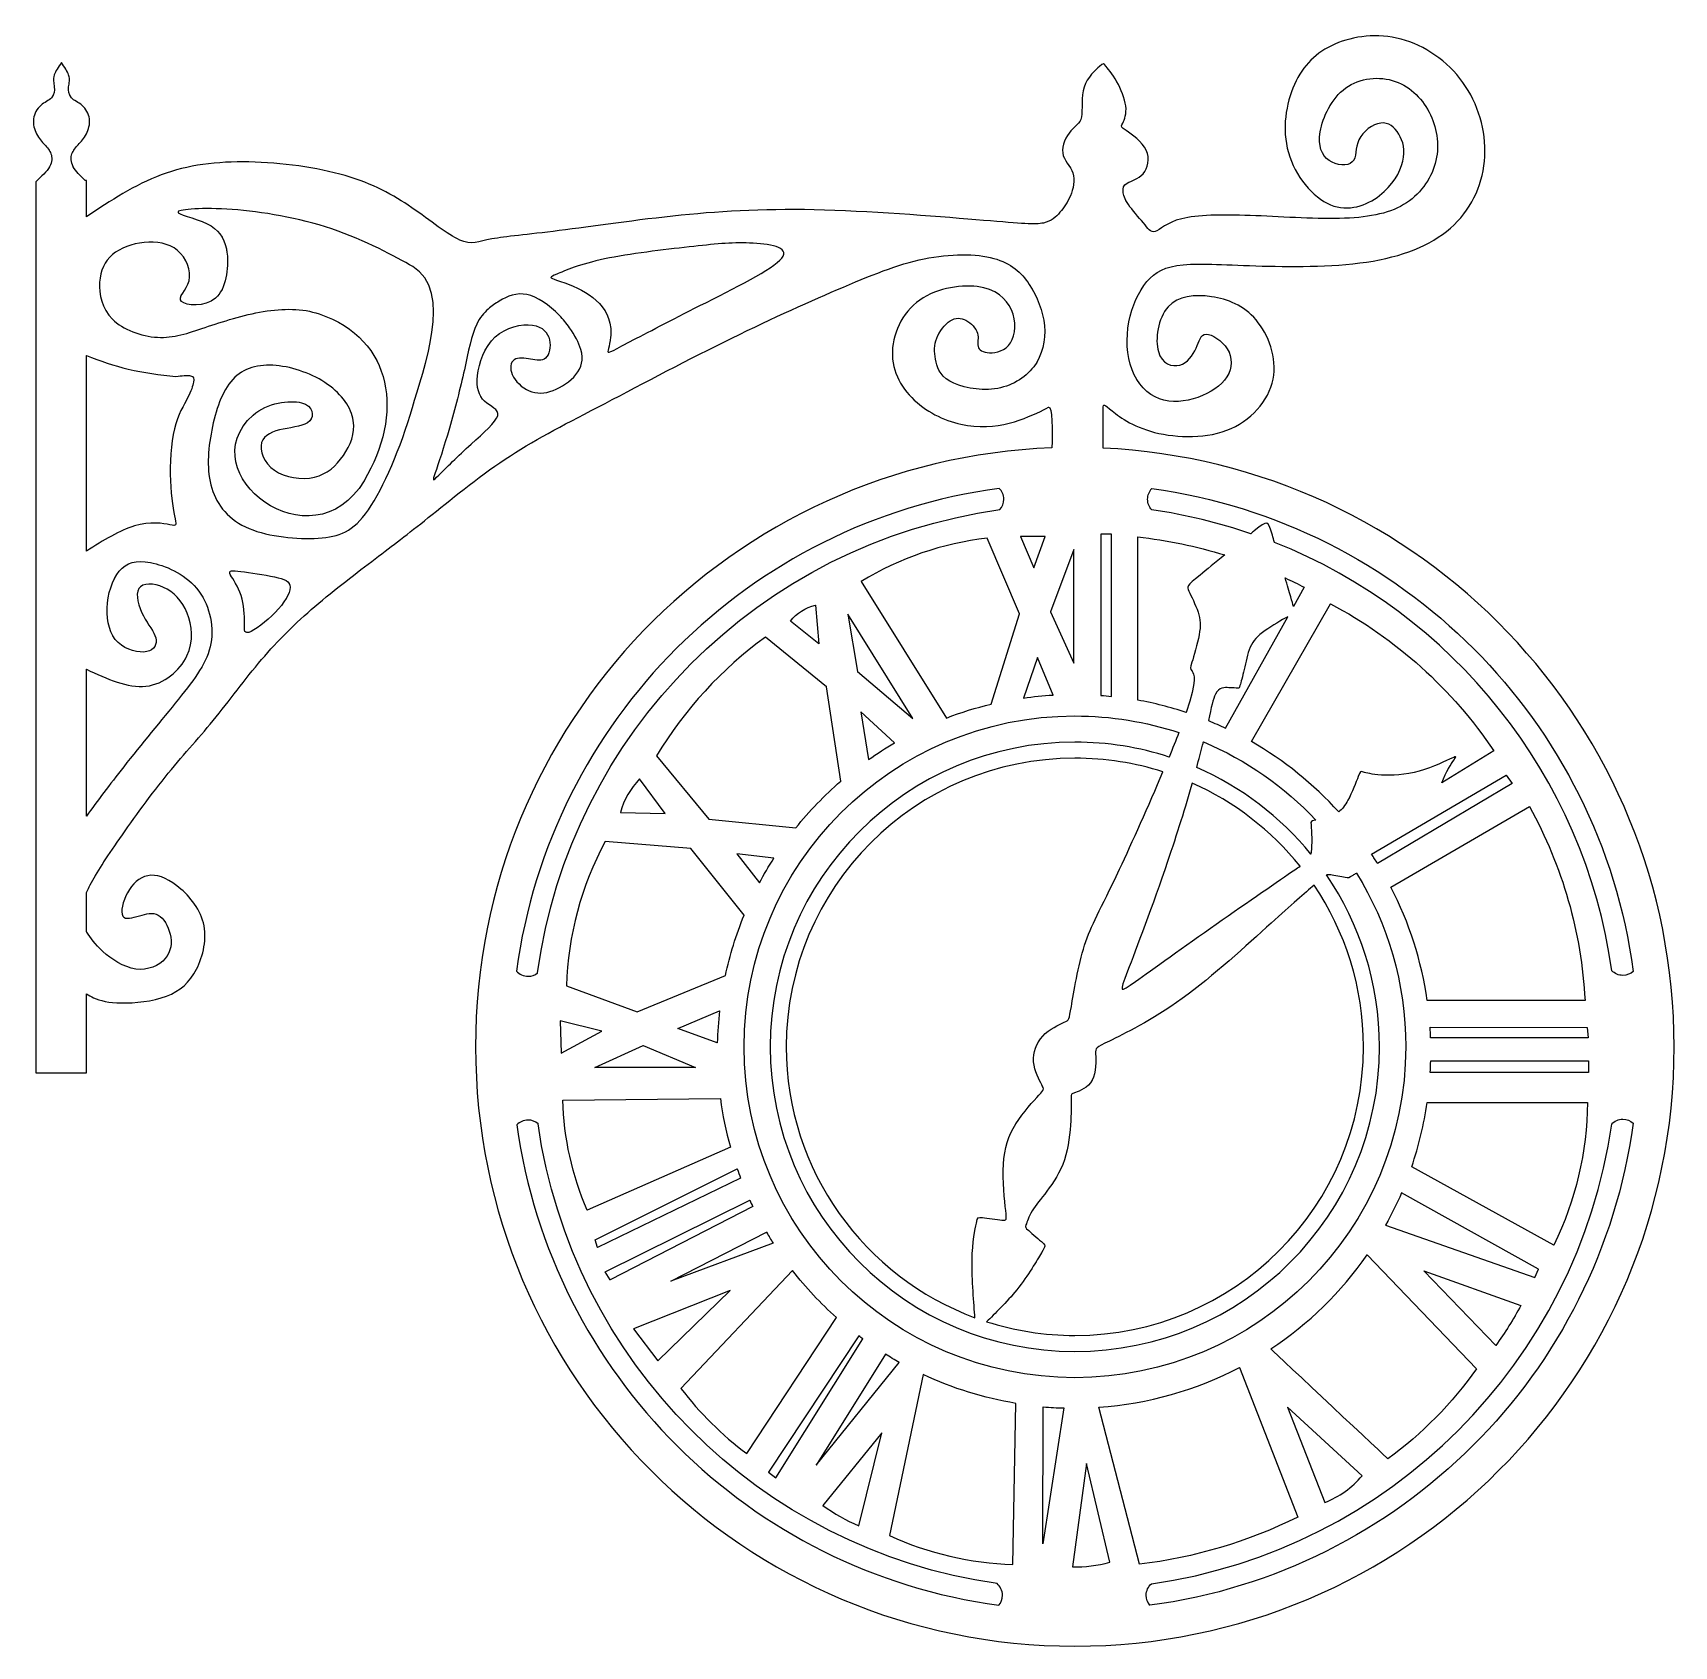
# Model space of a CAD drawing. Header units: millimetres. Extents: x -65 to 65, y -64 to 64.
import ezdxf

# ---------------------------------------------------------------- set-up
doc = ezdxf.new("R2010")
doc.units = ezdxf.units.MM
doc.header["$MEASUREMENT"] = 0
doc.layers.add('Camada 1', color=7, linetype='Continuous')

msp = doc.modelspace()

# ---------------------------------------------------------------- linework, layer by layer
at = {"layer": 'Camada 1', "color": 30}
for points, knots in [([(-61.2639, 52.6359), (-61.2606, 52.6359), (-61.1687, 52.6359), (-61.1687, 52.6359), (-61.1687, 52.6359), (-61.1687, 52.6359), (-61.1687, 49.7497), (-61.1687, 49.7497), (-61.1687, 49.7497), (-59.2378, 51.0277), (-57.3067, 52.3056), (-55.1925, 53.091), (-55.1925, 53.091), (-53.0784, 53.8765), (-50.7812, 54.1693), (-48.2042, 54.1202), (-48.2042, 54.1202), (-45.6273, 54.071), (-42.7706, 53.6798), (-40.5418, 53.0348), (-40.5418, 53.0348), (-38.3131, 52.3899), (-36.7121, 51.4911), (-35.2235, 50.473), (-35.2235, 50.473), (-33.735, 49.4549), (-32.3587, 48.3173), (-31.4108, 47.896), (-31.4108, 47.896), (-30.4629, 47.4747), (-29.9433, 47.7696), (-28.8479, 47.9803), (-28.8479, 47.9803), (-27.7526, 48.191), (-26.0814, 48.3173), (-23.4693, 48.6473), (-23.4693, 48.6473), (-20.8572, 48.9774), (-17.3043, 49.511), (-13.7653, 49.8691), (-13.7653, 49.8691), (-10.2264, 50.2272), (-6.7016, 50.4098), (-2.3342, 50.2833), (-2.3342, 50.2833), (2.0332, 50.157), (7.2433, 49.7216), (10.3469, 49.4619), (10.3469, 49.4619), (13.4504, 49.2021), (14.4475, 49.1178), (15.1146, 49.2512), (15.1146, 49.2512), (15.7816, 49.3846), (16.1187, 49.7357), (16.4347, 50.1078), (16.4347, 50.1078), (16.7506, 50.48), (17.0455, 50.8732), (17.2702, 51.4209), (17.2702, 51.4209), (17.4948, 51.9685), (17.6494, 52.6708), (17.4598, 53.2394), (17.4598, 53.2394), (17.2702, 53.8082), (16.7366, 54.2436), (16.6523, 54.8334), (16.6523, 54.8334), (16.568, 55.4232), (16.9331, 56.1675), (17.2983, 56.5958), (17.2983, 56.5958), (17.6634, 57.0241), (18.0286, 57.1365), (18.1409, 57.7052), (18.1409, 57.7052), (18.2532, 58.274), (18.1128, 59.2992), (18.3656, 60.0927), (18.3656, 60.0927), (18.6184, 60.8861), (19.2644, 61.4478), (19.5874, 61.7287), (19.5874, 61.7287), (19.9104, 62.0096), (19.9104, 62.0096), (20.121, 61.7357), (20.121, 61.7357), (20.3317, 61.4618), (20.7529, 60.9141), (21.09, 60.2821), (21.09, 60.2821), (21.427, 59.6502), (21.6798, 58.9341), (21.7009, 58.3583), (21.7009, 58.3583), (21.7219, 57.7825), (21.5113, 57.3471), (21.4059, 57.1295), (21.4059, 57.1295), (21.3006, 56.9118), (21.3006, 56.9118), (21.7219, 56.6169), (21.7219, 56.6169), (22.1432, 56.322), (22.9858, 55.7321), (23.3088, 55.058), (23.3088, 55.058), (23.6318, 54.384), (23.4352, 53.6257), (23.056, 53.1833), (23.056, 53.1833), (22.6768, 52.741), (22.1151, 52.6145), (21.8062, 52.439), (21.8062, 52.439), (21.4972, 52.2635), (21.441, 52.0388), (21.4621, 51.7649), (21.4621, 51.7649), (21.4832, 51.4911), (21.5815, 51.1681), (21.8905, 50.7258), (21.8905, 50.7258), (22.1994, 50.2834), (22.719, 49.7216), (23.0841, 49.2652), (23.0841, 49.2652), (23.4493, 48.8089), (23.6598, 48.4577), (24.025, 48.5771), (24.025, 48.5771), (24.3902, 48.6964), (24.9097, 49.2863), (26.1386, 49.5952), (26.1386, 49.5952), (27.3674, 49.9042), (29.3053, 49.9323), (31.6014, 49.848), (31.6014, 49.848), (33.8974, 49.7638), (36.5516, 49.5672), (38.7143, 49.6163), (38.7143, 49.6163), (40.8769, 49.6654), (42.5481, 49.9604), (43.8261, 50.7187), (43.8261, 50.7187), (45.104, 51.4771), (45.9887, 52.6989), (46.3468, 53.9979), (46.3468, 53.9979), (46.7049, 55.2968), (46.5364, 56.673), (45.9677, 57.8737), (45.9677, 57.8737), (45.3989, 59.0745), (44.4299, 60.0997), (43.166, 60.542), (43.166, 60.542), (41.9021, 60.9844), (40.3433, 60.8439), (39.2129, 60.0154), (39.2129, 60.0154), (38.0823, 59.1869), (37.3802, 57.6701), (37.1836, 56.5326), (37.1836, 56.5326), (36.987, 55.3951), (37.2959, 54.6368), (37.8928, 54.2295), (37.8928, 54.2295), (38.4896, 53.8223), (39.3743, 53.7661), (39.7395, 54.1172), (39.7395, 54.1172), (40.1046, 54.4683), (39.9501, 55.2266), (40.2661, 55.8936), (40.2661, 55.8936), (40.5821, 56.5608), (41.3685, 57.1365), (42.0004, 57.2208), (42.0004, 57.2208), (42.6323, 57.305), (43.1099, 56.8977), (43.4469, 56.336), (43.4469, 56.336), (43.7839, 55.7743), (43.9806, 55.0581), (43.7699, 54.1733), (43.7699, 54.1733), (43.5592, 53.2887), (42.9413, 52.2354), (41.9092, 51.442), (41.9092, 51.442), (40.877, 50.6485), (39.4305, 50.1149), (38.0051, 50.7047), (38.0051, 50.7047), (36.5797, 51.2945), (35.1754, 53.0078), (34.6418, 54.8755), (34.6418, 54.8755), (34.1081, 56.7433), (34.4452, 58.7656), (35.1333, 60.2962), (35.1333, 60.2962), (35.8214, 61.8269), (36.8606, 62.8661), (38.3423, 63.5121), (38.3423, 63.5121), (39.8239, 64.158), (41.7481, 64.4104), (43.6229, 63.912), (43.6229, 63.912), (45.4977, 63.4135), (47.323, 62.1638), (48.5502, 60.4636), (48.5502, 60.4636), (49.7774, 58.7635), (50.4063, 56.6128), (50.301, 54.5625), (50.301, 54.5625), (50.1957, 52.5122), (49.3561, 50.5622), (47.848, 49.1097), (47.848, 49.1097), (46.3398, 47.6573), (44.163, 46.7023), (41.3966, 46.2249), (41.3966, 46.2249), (38.63, 45.7474), (35.2737, 45.7474), (32.5423, 45.8246), (32.5423, 45.8246), (29.8108, 45.9019), (27.7043, 46.0564), (26.2579, 45.923), (26.2579, 45.923), (24.8114, 45.7895), (24.025, 45.3683), (23.365, 44.5818), (23.365, 44.5818), (22.7049, 43.7954), (22.1713, 42.6438), (21.9326, 41.3658), (21.9326, 41.3658), (21.6938, 40.0879), (21.7499, 38.6836), (22.1783, 37.5602), (22.1783, 37.5602), (22.6066, 36.4367), (23.4071, 35.5941), (24.3621, 35.2359), (24.3621, 35.2359), (25.317, 34.8779), (26.4264, 35.0043), (27.4235, 35.3554), (27.4235, 35.3554), (28.4205, 35.7065), (29.3053, 36.2822), (29.7476, 36.9914), (29.7476, 36.9914), (30.19, 37.7006), (30.19, 38.5432), (29.7757, 39.2173), (29.7757, 39.2173), (29.3614, 39.8914), (28.5329, 40.3969), (28.0766, 40.3828), (28.0766, 40.3828), (27.6202, 40.3688), (27.5358, 39.8352), (27.2831, 39.2664), (27.2831, 39.2664), (27.0303, 38.6976), (26.609, 38.0938), (25.9911, 37.9253), (25.9911, 37.9253), (25.3732, 37.7567), (24.5587, 38.0236), (24.2778, 38.9996), (24.2778, 38.9996), (23.9969, 39.9756), (24.2497, 41.6607), (25.0502, 42.5595), (25.0502, 42.5595), (25.8506, 43.4583), (27.1988, 43.5707), (28.5048, 43.3811), (28.5048, 43.3811), (29.8108, 43.1915), (31.0747, 42.7), (32.0648, 41.5344), (32.0648, 41.5344), (33.0549, 40.3688), (33.7711, 38.5292), (33.4201, 36.8018), (33.4201, 36.8018), (33.0689, 35.0745), (31.6505, 33.4596), (29.7266, 32.7293), (29.7266, 32.7293), (27.8027, 31.999), (25.3732, 32.1535), (23.6458, 32.659), (23.6458, 32.659), (21.9185, 33.1646), (20.8934, 34.0212), (20.3808, 34.4496), (20.3808, 34.4496), (19.8682, 34.8779), (19.8682, 34.8779), (19.8682, 34.2529), (19.8682, 34.2529), (19.8682, 33.6586), (19.8682, 32.4989), (19.8682, 31.3116), (19.8682, 31.3116), (45.2085, 30.1398), (65.3936, 9.2242), (65.3936, -16.4059), (65.3936, -16.4059), (65.3936, -42.788), (44.0065, -64.1751), (17.6244, -64.1751), (17.6244, -64.1751), (-8.7577, -64.1751), (-30.1448, -42.788), (-30.1448, -16.4059), (-30.1448, -16.4059), (-30.1448, 9.3645), (-9.738, 30.3688), (15.7973, 31.3291), (15.7973, 31.3291), (15.8282, 32.5961), (15.8469, 34.7394), (15.5218, 34.5689), (15.5218, 34.5689), (15.0935, 34.3442), (14.2369, 33.8948), (13.1977, 33.5437), (13.1977, 33.5437), (12.1584, 33.1927), (10.9367, 32.9399), (9.5815, 33.0593), (9.5815, 33.0593), (8.2263, 33.1787), (6.7377, 33.6701), (5.4949, 34.5829), (5.4949, 34.5829), (4.252, 35.4958), (3.255, 36.8299), (3.1005, 38.4098), (3.1005, 38.4098), (2.946, 39.9897), (3.6342, 41.8153), (4.9964, 42.9106), (4.9964, 42.9106), (6.3585, 44.0061), (8.3949, 44.3712), (9.8483, 44.1815), (9.8483, 44.1815), (11.3018, 43.992), (12.1725, 43.2477), (12.5727, 42.3348), (12.5727, 42.3348), (12.9729, 41.4221), (12.9027, 40.3407), (12.4955, 39.7087), (12.4955, 39.7087), (12.0882, 39.0768), (11.3439, 38.8943), (10.8173, 38.9083), (10.8173, 38.9083), (10.2907, 38.9224), (9.9818, 39.133), (9.9045, 39.4208), (9.9045, 39.4208), (9.8272, 39.7087), (9.9818, 40.0739), (9.8624, 40.4671), (9.8624, 40.4671), (9.743, 40.8604), (9.3498, 41.2816), (8.9425, 41.4993), (8.9425, 41.4993), (8.5352, 41.717), (8.114, 41.731), (7.6857, 41.4572), (7.6857, 41.4572), (7.2573, 41.1833), (6.822, 40.6216), (6.6113, 40.0738), (6.6113, 40.0738), (6.4007, 39.5262), (6.4148, 38.9926), (6.5201, 38.3957), (6.5201, 38.3957), (6.6253, 37.7989), (6.822, 37.1388), (7.6505, 36.6543), (7.6505, 36.6543), (8.4791, 36.1698), (9.9396, 35.8609), (11.2316, 36.0364), (11.2316, 36.0364), (12.5236, 36.2119), (13.647, 36.872), (14.3421, 37.7918), (14.3421, 37.7918), (15.0373, 38.7117), (15.3041, 39.8913), (15.1988, 41.0639), (15.1988, 41.0639), (15.0935, 42.2365), (14.616, 43.4022), (13.9841, 44.3571), (13.9841, 44.3571), (13.3521, 45.3121), (12.5657, 46.0563), (11.1543, 46.4354), (11.1543, 46.4354), (9.743, 46.8146), (7.7067, 46.8287), (5.6002, 46.3934), (5.6002, 46.3934), (3.4937, 45.9581), (1.317, 45.0733), (-1.302, 43.9428), (-1.302, 43.9428), (-3.9211, 42.8124), (-6.9824, 41.4361), (-10.3599, 39.7649), (-10.3599, 39.7649), (-13.7373, 38.0938), (-17.4307, 36.1277), (-20.3868, 34.5829), (-20.3868, 34.5829), (-23.3429, 33.0382), (-25.5618, 31.9147), (-27.7876, 30.4331), (-27.7876, 30.4331), (-30.0135, 28.9516), (-32.2464, 27.1119), (-33.9175, 25.7708), (-33.9175, 25.7708), (-35.5887, 24.4297), (-36.6981, 23.587), (-38.1445, 22.4917), (-38.1445, 22.4917), (-39.591, 21.3963), (-41.3745, 20.0481), (-42.9473, 18.6999), (-42.9473, 18.6999), (-44.5202, 17.3519), (-45.8823, 16.0036), (-47.2025, 14.4519), (-47.2025, 14.4519), (-48.5226, 12.9001), (-49.8005, 11.1447), (-51.0573, 9.607), (-51.0573, 9.607), (-52.3142, 8.0692), (-53.55, 6.7492), (-54.8841, 5.092), (-54.8841, 5.092), (-56.2183, 3.4349), (-57.6506, 1.4407), (-58.7144, -0.1041), (-58.7144, -0.1041), (-59.7783, -1.6488), (-60.4735, -2.7442), (-60.944, -3.657), (-60.944, -3.657), (-61.0258, -3.8156), (-61.1008, -3.9686), (-61.1687, -4.1163), (-61.1687, -4.1163), (-61.1687, -4.1163), (-61.1687, -7.2001), (-61.1687, -7.2001), (-61.1687, -7.2001), (-61.1548, -7.2219), (-61.1407, -7.244), (-61.1265, -7.2661), (-61.1265, -7.2661), (-60.8387, -7.7154), (-60.5086, -8.221), (-59.845, -8.8109), (-59.845, -8.8109), (-59.1814, -9.4007), (-58.1844, -10.0747), (-57.2294, -10.2081), (-57.2294, -10.2081), (-56.2745, -10.3416), (-55.3616, -9.9342), (-54.8771, -9.3726), (-54.8771, -9.3726), (-54.3926, -8.8108), (-54.3365, -8.0947), (-54.4909, -7.4276), (-54.4909, -7.4276), (-54.6454, -6.7605), (-55.0106, -6.1426), (-55.4459, -5.9039), (-55.4459, -5.9039), (-55.8812, -5.6651), (-56.3868, -5.8056), (-56.9345, -5.9671), (-56.9345, -5.9671), (-57.4822, -6.1286), (-58.072, -6.3111), (-58.2686, -5.9811), (-58.2686, -5.9811), (-58.4652, -5.6511), (-58.2686, -4.8085), (-57.8894, -4.1203), (-57.8894, -4.1203), (-57.5103, -3.4322), (-56.9485, -2.8986), (-56.2744, -2.7652), (-56.2744, -2.7652), (-55.6004, -2.6318), (-54.8139, -2.8986), (-53.9503, -3.5657), (-53.9503, -3.5657), (-53.0866, -4.2328), (-52.1457, -5.3), (-51.8367, -6.5359), (-51.8367, -6.5359), (-51.5278, -7.7717), (-51.8508, -9.176), (-52.3915, -10.2222), (-52.3915, -10.2222), (-52.9321, -11.2684), (-53.6905, -11.9566), (-54.7858, -12.3709), (-54.7858, -12.3709), (-55.8812, -12.7851), (-57.3136, -12.9255), (-58.3598, -12.9115), (-58.3598, -12.9115), (-59.4061, -12.8974), (-60.0661, -12.7289), (-60.5857, -12.4972), (-60.5857, -12.4972), (-60.8008, -12.4013), (-60.9919, -12.2944), (-61.1687, -12.1815), (-61.1687, -12.1815), (-61.1687, -12.1815), (-61.1687, -18.4792), (-61.1687, -18.4792), (-61.1687, -18.4792), (-61.1687, -18.4792), (-65.2031, -18.4792), (-65.2031, -18.4792), (-65.2031, -18.4792), (-65.2031, -18.4792), (-65.2031, 49.4789), (-65.2031, 52.53), (-65.2031, 52.53), (-64.7571, 52.9653), (-64.3109, 53.3473), (-64.095, 53.7405), (-64.095, 53.7405), (-63.8791, 54.1337), (-63.8931, 54.4848), (-63.9914, 54.7657), (-63.9914, 54.7657), (-64.0898, 55.0466), (-64.2723, 55.2572), (-64.4883, 55.4959), (-64.4883, 55.4959), (-64.7043, 55.7347), (-64.9537, 56.0015), (-65.1362, 56.3525), (-65.1362, 56.3525), (-65.3188, 56.7035), (-65.4345, 57.1389), (-65.38, 57.5532), (-65.38, 57.5532), (-65.3255, 57.9676), (-65.1009, 58.3608), (-64.806, 58.6206), (-64.806, 58.6206), (-64.5111, 58.8804), (-64.1459, 59.0068), (-63.9422, 59.2385), (-63.9422, 59.2385), (-63.7386, 59.47), (-63.6965, 59.8072), (-63.7246, 60.1091), (-63.7246, 60.1091), (-63.7527, 60.411), (-63.851, 60.6778), (-63.7246, 61.05), (-63.7246, 61.05), (-63.625, 61.343), (-63.3862, 61.7014), (-63.1521, 62.0359), (-63.1521, 62.0359), (-62.9181, 61.7014), (-62.6792, 61.343), (-62.5797, 61.05), (-62.5797, 61.05), (-62.4533, 60.6778), (-62.5515, 60.411), (-62.5796, 60.1091), (-62.5796, 60.1091), (-62.6077, 59.8072), (-62.5656, 59.47), (-62.362, 59.2385), (-62.362, 59.2385), (-62.1584, 59.0068), (-61.7932, 58.8804), (-61.4983, 58.6206), (-61.4983, 58.6206), (-61.2034, 58.3608), (-60.9787, 57.9676), (-60.9242, 57.5532), (-60.9242, 57.5532), (-60.8697, 57.1389), (-60.9855, 56.7035), (-61.168, 56.3525), (-61.168, 56.3525), (-61.3506, 56.0015), (-61.5999, 55.7347), (-61.8159, 55.4959), (-61.8159, 55.4959), (-62.0319, 55.2572), (-62.2145, 55.0466), (-62.3128, 54.7657), (-62.3128, 54.7657), (-62.4111, 54.4848), (-62.4252, 54.1338), (-62.2092, 53.7405), (-62.2092, 53.7405), (-62.0195, 53.3953), (-61.6526, 53.0176), (-61.2639, 52.6359)], [0, 0, 0, 0, 0.00617284, 0.00617284, 0.00617284, 0.00617284, 0.01234568, 0.01234568, 0.01234568, 0.01234568, 0.01851852, 0.01851852, 0.01851852, 0.01851852, 0.02469136, 0.02469136, 0.02469136, 0.02469136, 0.0308642, 0.0308642, 0.0308642, 0.0308642, 0.03703704, 0.03703704, 0.03703704, 0.03703704, 0.04320988, 0.04320988, 0.04320988, 0.04320988, 0.04938272, 0.04938272, 0.04938272, 0.04938272, 0.05555556, 0.05555556, 0.05555556, 0.05555556, 0.0617284, 0.0617284, 0.0617284, 0.0617284, 0.06790123, 0.06790123, 0.06790123, 0.06790123, 0.07407407, 0.07407407, 0.07407407, 0.07407407, 0.08024691, 0.08024691, 0.08024691, 0.08024691, 0.08641975, 0.08641975, 0.08641975, 0.08641975, 0.09259259, 0.09259259, 0.09259259, 0.09259259, 0.09876543, 0.09876543, 0.09876543, 0.09876543, 0.10493827, 0.10493827, 0.10493827, 0.10493827, 0.11111111, 0.11111111, 0.11111111, 0.11111111, 0.11728395, 0.11728395, 0.11728395, 0.11728395, 0.12345679, 0.12345679, 0.12345679, 0.12345679, 0.12962963, 0.12962963, 0.12962963, 0.12962963, 0.13580247, 0.13580247, 0.13580247, 0.13580247, 0.14197531, 0.14197531, 0.14197531, 0.14197531, 0.14814815, 0.14814815, 0.14814815, 0.14814815, 0.15432099, 0.15432099, 0.15432099, 0.15432099, 0.16049383, 0.16049383, 0.16049383, 0.16049383, 0.16666667, 0.16666667, 0.16666667, 0.16666667, 0.17283951, 0.17283951, 0.17283951, 0.17283951, 0.17901235, 0.17901235, 0.17901235, 0.17901235, 0.18518519, 0.18518519, 0.18518519, 0.18518519, 0.19135802, 0.19135802, 0.19135802, 0.19135802, 0.19753086, 0.19753086, 0.19753086, 0.19753086, 0.2037037, 0.2037037, 0.2037037, 0.2037037, 0.20987654, 0.20987654, 0.20987654, 0.20987654, 0.21604938, 0.21604938, 0.21604938, 0.21604938, 0.22222222, 0.22222222, 0.22222222, 0.22222222, 0.22839506, 0.22839506, 0.22839506, 0.22839506, 0.2345679, 0.2345679, 0.2345679, 0.2345679, 0.24074074, 0.24074074, 0.24074074, 0.24074074, 0.24691358, 0.24691358, 0.24691358, 0.24691358, 0.25308642, 0.25308642, 0.25308642, 0.25308642, 0.25925926, 0.25925926, 0.25925926, 0.25925926, 0.2654321, 0.2654321, 0.2654321, 0.2654321, 0.27160494, 0.27160494, 0.27160494, 0.27160494, 0.27777778, 0.27777778, 0.27777778, 0.27777778, 0.28395062, 0.28395062, 0.28395062, 0.28395062, 0.29012346, 0.29012346, 0.29012346, 0.29012346, 0.2962963, 0.2962963, 0.2962963, 0.2962963, 0.30246914, 0.30246914, 0.30246914, 0.30246914, 0.30864198, 0.30864198, 0.30864198, 0.30864198, 0.31481481, 0.31481481, 0.31481481, 0.31481481, 0.32098765, 0.32098765, 0.32098765, 0.32098765, 0.32716049, 0.32716049, 0.32716049, 0.32716049, 0.33333333, 0.33333333, 0.33333333, 0.33333333, 0.33950617, 0.33950617, 0.33950617, 0.33950617, 0.34567901, 0.34567901, 0.34567901, 0.34567901, 0.35185185, 0.35185185, 0.35185185, 0.35185185, 0.35802469, 0.35802469, 0.35802469, 0.35802469, 0.36419753, 0.36419753, 0.36419753, 0.36419753, 0.37037037, 0.37037037, 0.37037037, 0.37037037, 0.37654321, 0.37654321, 0.37654321, 0.37654321, 0.38271605, 0.38271605, 0.38271605, 0.38271605, 0.38888889, 0.38888889, 0.38888889, 0.38888889, 0.39506173, 0.39506173, 0.39506173, 0.39506173, 0.40123457, 0.40123457, 0.40123457, 0.40123457, 0.40740741, 0.40740741, 0.40740741, 0.40740741, 0.41358025, 0.41358025, 0.41358025, 0.41358025, 0.41975309, 0.41975309, 0.41975309, 0.41975309, 0.42592593, 0.42592593, 0.42592593, 0.42592593, 0.43209877, 0.43209877, 0.43209877, 0.43209877, 0.4382716, 0.4382716, 0.4382716, 0.4382716, 0.44444444, 0.44444444, 0.44444444, 0.44444444, 0.45061728, 0.45061728, 0.45061728, 0.45061728, 0.45679012, 0.45679012, 0.45679012, 0.45679012, 0.46296296, 0.46296296, 0.46296296, 0.46296296, 0.4691358, 0.4691358, 0.4691358, 0.4691358, 0.47530864, 0.47530864, 0.47530864, 0.47530864, 0.48148148, 0.48148148, 0.48148148, 0.48148148, 0.48765432, 0.48765432, 0.48765432, 0.48765432, 0.49382716, 0.49382716, 0.49382716, 0.49382716, 0.5, 0.5, 0.5, 0.5, 0.50617284, 0.50617284, 0.50617284, 0.50617284, 0.51234568, 0.51234568, 0.51234568, 0.51234568, 0.51851852, 0.51851852, 0.51851852, 0.51851852, 0.52469136, 0.52469136, 0.52469136, 0.52469136, 0.5308642, 0.5308642, 0.5308642, 0.5308642, 0.53703704, 0.53703704, 0.53703704, 0.53703704, 0.54320988, 0.54320988, 0.54320988, 0.54320988, 0.54938272, 0.54938272, 0.54938272, 0.54938272, 0.55555556, 0.55555556, 0.55555556, 0.55555556, 0.5617284, 0.5617284, 0.5617284, 0.5617284, 0.56790123, 0.56790123, 0.56790123, 0.56790123, 0.57407407, 0.57407407, 0.57407407, 0.57407407, 0.58024691, 0.58024691, 0.58024691, 0.58024691, 0.58641975, 0.58641975, 0.58641975, 0.58641975, 0.59259259, 0.59259259, 0.59259259, 0.59259259, 0.59876543, 0.59876543, 0.59876543, 0.59876543, 0.60493827, 0.60493827, 0.60493827, 0.60493827, 0.61111111, 0.61111111, 0.61111111, 0.61111111, 0.61728395, 0.61728395, 0.61728395, 0.61728395, 0.62345679, 0.62345679, 0.62345679, 0.62345679, 0.62962963, 0.62962963, 0.62962963, 0.62962963, 0.63580247, 0.63580247, 0.63580247, 0.63580247, 0.64197531, 0.64197531, 0.64197531, 0.64197531, 0.64814815, 0.64814815, 0.64814815, 0.64814815, 0.65432099, 0.65432099, 0.65432099, 0.65432099, 0.66049383, 0.66049383, 0.66049383, 0.66049383, 0.66666667, 0.66666667, 0.66666667, 0.66666667, 0.67283951, 0.67283951, 0.67283951, 0.67283951, 0.67901235, 0.67901235, 0.67901235, 0.67901235, 0.68518519, 0.68518519, 0.68518519, 0.68518519, 0.69135802, 0.69135802, 0.69135802, 0.69135802, 0.69753086, 0.69753086, 0.69753086, 0.69753086, 0.7037037, 0.7037037, 0.7037037, 0.7037037, 0.70987654, 0.70987654, 0.70987654, 0.70987654, 0.71604938, 0.71604938, 0.71604938, 0.71604938, 0.72222222, 0.72222222, 0.72222222, 0.72222222, 0.72839506, 0.72839506, 0.72839506, 0.72839506, 0.7345679, 0.7345679, 0.7345679, 0.7345679, 0.74074074, 0.74074074, 0.74074074, 0.74074074, 0.74691358, 0.74691358, 0.74691358, 0.74691358, 0.75308642, 0.75308642, 0.75308642, 0.75308642, 0.75925926, 0.75925926, 0.75925926, 0.75925926, 0.7654321, 0.7654321, 0.7654321, 0.7654321, 0.77160494, 0.77160494, 0.77160494, 0.77160494, 0.77777778, 0.77777778, 0.77777778, 0.77777778, 0.78395062, 0.78395062, 0.78395062, 0.78395062, 0.79012346, 0.79012346, 0.79012346, 0.79012346, 0.7962963, 0.7962963, 0.7962963, 0.7962963, 0.80246914, 0.80246914, 0.80246914, 0.80246914, 0.80864198, 0.80864198, 0.80864198, 0.80864198, 0.81481481, 0.81481481, 0.81481481, 0.81481481, 0.82098765, 0.82098765, 0.82098765, 0.82098765, 0.82716049, 0.82716049, 0.82716049, 0.82716049, 0.83333333, 0.83333333, 0.83333333, 0.83333333, 0.83950617, 0.83950617, 0.83950617, 0.83950617, 0.84567901, 0.84567901, 0.84567901, 0.84567901, 0.85185185, 0.85185185, 0.85185185, 0.85185185, 0.85802469, 0.85802469, 0.85802469, 0.85802469, 0.86419753, 0.86419753, 0.86419753, 0.86419753, 0.87037037, 0.87037037, 0.87037037, 0.87037037, 0.87654321, 0.87654321, 0.87654321, 0.87654321, 0.88271605, 0.88271605, 0.88271605, 0.88271605, 0.88888889, 0.88888889, 0.88888889, 0.88888889, 0.89506173, 0.89506173, 0.89506173, 0.89506173, 0.90123457, 0.90123457, 0.90123457, 0.90123457, 0.90740741, 0.90740741, 0.90740741, 0.90740741, 0.91358025, 0.91358025, 0.91358025, 0.91358025, 0.91975309, 0.91975309, 0.91975309, 0.91975309, 0.92592593, 0.92592593, 0.92592593, 0.92592593, 0.93209877, 0.93209877, 0.93209877, 0.93209877, 0.9382716, 0.9382716, 0.9382716, 0.9382716, 0.94444444, 0.94444444, 0.94444444, 0.94444444, 0.95061728, 0.95061728, 0.95061728, 0.95061728, 0.95679012, 0.95679012, 0.95679012, 0.95679012, 0.96296296, 0.96296296, 0.96296296, 0.96296296, 0.9691358, 0.9691358, 0.9691358, 0.9691358, 0.97530864, 0.97530864, 0.97530864, 0.97530864, 0.98148148, 0.98148148, 0.98148148, 0.98148148, 0.98765432, 0.98765432, 0.98765432, 0.98765432, 1, 1, 1, 1]), ([(-35.1809, 34.5548), (-36.1218, 31.3108), (-37.47, 28.1651), (-38.6917, 26.3957), (-38.6917, 26.3957), (-39.9135, 24.6262), (-41.0089, 24.233), (-42.6801, 24.1347), (-42.6801, 24.1347), (-44.3512, 24.0364), (-46.5982, 24.233), (-48.1991, 24.9071), (-48.1991, 24.9071), (-49.8001, 25.5812), (-50.755, 26.7327), (-51.1763, 28.1229), (-51.1763, 28.1229), (-51.5976, 29.5133), (-51.4852, 31.1424), (-51.1762, 32.7293), (-51.1762, 32.7293), (-50.8673, 34.3161), (-50.3618, 35.8608), (-49.5051, 36.7877), (-49.5051, 36.7877), (-48.6485, 37.7146), (-47.4407, 38.0235), (-46.0504, 37.8971), (-46.0504, 37.8971), (-44.6602, 37.7707), (-43.0874, 37.209), (-41.9358, 36.3945), (-41.9358, 36.3945), (-40.7843, 35.58), (-40.0539, 34.5127), (-39.8886, 33.501), (-39.8886, 33.501), (-39.7232, 32.4894), (-40.1228, 31.5335), (-40.6845, 30.719), (-40.6845, 30.719), (-41.2463, 29.9045), (-41.9702, 29.2314), (-42.9922, 28.9931), (-42.9922, 28.9931), (-44.0143, 28.7549), (-45.3343, 28.9516), (-46.1768, 29.5414), (-46.1768, 29.5414), (-47.0195, 30.1312), (-47.3846, 31.1143), (-47.2021, 31.7462), (-47.2021, 31.7462), (-47.0195, 32.3781), (-46.2892, 32.6589), (-45.4746, 32.8275), (-45.4746, 32.8275), (-44.6602, 32.996), (-43.7614, 33.0522), (-43.3682, 33.4735), (-43.3682, 33.4735), (-42.975, 33.8948), (-43.0874, 34.6812), (-44.0242, 34.9228), (-44.0242, 34.9228), (-44.9611, 35.1645), (-46.779, 34.9285), (-47.874, 33.9486), (-47.874, 33.9486), (-53.0289, 29.3356), (-43.1724, 21.7784), (-39.0288, 28.7128), (-39.0288, 28.7128), (-35.8954, 33.9565), (-36.6264, 39.9918), (-42.6239, 42.0118), (-42.6239, 42.0118), (-43.958, 42.4612), (-45.4747, 42.4612), (-47.0616, 42.1943), (-47.0616, 42.1943), (-48.6485, 41.9275), (-50.3056, 41.394), (-51.6959, 40.9305), (-51.6959, 40.9305), (-53.0862, 40.4671), (-54.2096, 40.0738), (-55.5016, 40.1441), (-55.5016, 40.1441), (-56.7936, 40.2143), (-58.2541, 40.748), (-59.0967, 41.5905), (-59.0967, 41.5905), (-59.9392, 42.4332), (-60.164, 43.5846), (-60.1078, 44.5255), (-60.1078, 44.5255), (-60.0517, 45.4664), (-59.7146, 46.1968), (-59.0826, 46.7303), (-59.0826, 46.7303), (-58.4507, 47.264), (-57.5239, 47.6011), (-56.5619, 47.6993), (-56.5619, 47.6993), (-55.5999, 47.7976), (-54.6028, 47.6571), (-53.9006, 47.0672), (-53.9006, 47.0672), (-53.1984, 46.4773), (-52.7911, 45.4382), (-52.9791, 44.6536), (-52.9791, 44.6536), (-53.1671, 43.869), (-53.9503, 43.3391), (-53.5921, 43.002), (-53.5921, 43.002), (-53.234, 42.665), (-51.7346, 42.5209), (-50.8796, 43.2633), (-50.8796, 43.2633), (-50.0246, 44.0057), (-49.814, 45.6347), (-49.9474, 46.8073), (-49.9474, 46.8073), (-49.9624, 46.9396), (-49.9819, 47.0662), (-50.0059, 47.1872), (-50.0059, 47.1872), (-50.1951, 48.1387), (-50.6691, 48.7517), (-51.5413, 49.1877), (-51.5413, 49.1877), (-52.5243, 49.6793), (-54.013, 49.9462), (-53.8585, 50.1499), (-53.8585, 50.1499), (-53.7041, 50.3535), (-51.9065, 50.494), (-49.5472, 50.3254), (-49.5472, 50.3254), (-47.188, 50.157), (-44.267, 49.6794), (-41.5987, 48.7807), (-41.5987, 48.7807), (-38.9305, 47.8819), (-36.5151, 46.5619), (-35.1529, 45.7754), (-35.1529, 45.7754), (-31.8765, 43.884), (-34.3317, 37.4827), (-35.1809, 34.5548)], [0, 0, 0, 0, 0.02564103, 0.02564103, 0.02564103, 0.02564103, 0.05128205, 0.05128205, 0.05128205, 0.05128205, 0.07692308, 0.07692308, 0.07692308, 0.07692308, 0.1025641, 0.1025641, 0.1025641, 0.1025641, 0.12820513, 0.12820513, 0.12820513, 0.12820513, 0.15384615, 0.15384615, 0.15384615, 0.15384615, 0.17948718, 0.17948718, 0.17948718, 0.17948718, 0.20512821, 0.20512821, 0.20512821, 0.20512821, 0.23076923, 0.23076923, 0.23076923, 0.23076923, 0.25641026, 0.25641026, 0.25641026, 0.25641026, 0.28205128, 0.28205128, 0.28205128, 0.28205128, 0.30769231, 0.30769231, 0.30769231, 0.30769231, 0.33333333, 0.33333333, 0.33333333, 0.33333333, 0.35897436, 0.35897436, 0.35897436, 0.35897436, 0.38461538, 0.38461538, 0.38461538, 0.38461538, 0.41025641, 0.41025641, 0.41025641, 0.41025641, 0.43589744, 0.43589744, 0.43589744, 0.43589744, 0.46153846, 0.46153846, 0.46153846, 0.46153846, 0.48717949, 0.48717949, 0.48717949, 0.48717949, 0.51282051, 0.51282051, 0.51282051, 0.51282051, 0.53846154, 0.53846154, 0.53846154, 0.53846154, 0.56410256, 0.56410256, 0.56410256, 0.56410256, 0.58974359, 0.58974359, 0.58974359, 0.58974359, 0.61538462, 0.61538462, 0.61538462, 0.61538462, 0.64102564, 0.64102564, 0.64102564, 0.64102564, 0.66666667, 0.66666667, 0.66666667, 0.66666667, 0.69230769, 0.69230769, 0.69230769, 0.69230769, 0.71794872, 0.71794872, 0.71794872, 0.71794872, 0.74358974, 0.74358974, 0.74358974, 0.74358974, 0.76923077, 0.76923077, 0.76923077, 0.76923077, 0.79487179, 0.79487179, 0.79487179, 0.79487179, 0.82051282, 0.82051282, 0.82051282, 0.82051282, 0.84615385, 0.84615385, 0.84615385, 0.84615385, 0.87179487, 0.87179487, 0.87179487, 0.87179487, 0.8974359, 0.8974359, 0.8974359, 0.8974359, 0.92307692, 0.92307692, 0.92307692, 0.92307692, 0.94871795, 0.94871795, 0.94871795, 0.94871795, 1, 1, 1, 1]), ([(-5.7325, 46.4593), (-6.4209, 45.5703), (-9.539, 44.0451), (-12.2633, 42.6688), (-12.2633, 42.6688), (-14.5432, 41.5172), (-16.5471, 40.4699), (-17.8234, 39.7993), (-17.8234, 39.7993), (-17.8234, 39.7993), (-18.4839, 39.4517), (-18.4839, 39.4517), (-18.4839, 39.4517), (-19.6493, 38.8381), (-19.6493, 38.8381), (-19.551, 39.2454), (-19.551, 39.2454), (-19.4997, 39.4579), (-19.4217, 39.7813), (-19.3847, 40.1577), (-19.3847, 40.1577), (-19.3508, 40.5027), (-19.3513, 40.8921), (-19.4387, 41.2816), (-19.4387, 41.2816), (-19.8844, 43.2695), (-21.9584, 44.1298), (-23.6938, 44.7082), (-23.6938, 44.7082), (-24.2836, 44.9048), (-24.2836, 44.9048), (-23.6728, 45.1707), (-23.6728, 45.1707), (-23.062, 45.4367), (-21.8402, 45.9687), (-19.8601, 46.39), (-19.8601, 46.39), (-17.88, 46.8113), (-15.1415, 47.122), (-13.1263, 47.3475), (-13.1263, 47.3475), (-11.111, 47.5731), (-9.819, 47.7135), (-8.3024, 47.6573), (-8.3024, 47.6573), (-6.7857, 47.6012), (-5.0443, 47.3484), (-5.7325, 46.4593)], [0, 0, 0, 0, 0.07692308, 0.07692308, 0.07692308, 0.07692308, 0.15384615, 0.15384615, 0.15384615, 0.15384615, 0.23076923, 0.23076923, 0.23076923, 0.23076923, 0.30769231, 0.30769231, 0.30769231, 0.30769231, 0.38461538, 0.38461538, 0.38461538, 0.38461538, 0.46153846, 0.46153846, 0.46153846, 0.46153846, 0.53846154, 0.53846154, 0.53846154, 0.53846154, 0.61538462, 0.61538462, 0.61538462, 0.61538462, 0.69230769, 0.69230769, 0.69230769, 0.69230769, 0.76923077, 0.76923077, 0.76923077, 0.76923077, 0.84615385, 0.84615385, 0.84615385, 0.84615385, 1, 1, 1, 1]), ([(-28.3772, 33.8948), (-28.5107, 33.3752), (-29.4938, 32.5467), (-30.5049, 31.6198), (-30.5049, 31.6198), (-31.516, 30.693), (-32.5551, 29.6678), (-33.0747, 29.1552), (-33.0747, 29.1552), (-33.5944, 28.6427), (-33.5944, 28.6427), (-33.3626, 29.3308), (-33.3626, 29.3308), (-33.1309, 30.0189), (-32.6675, 31.3951), (-32.225, 32.9118), (-32.225, 32.9118), (-31.7827, 34.4285), (-31.3615, 36.0856), (-31.0385, 37.5531), (-31.0385, 37.5531), (-30.7155, 39.0206), (-30.4908, 40.2986), (-30.0484, 41.1974), (-30.0484, 41.1974), (-29.8011, 41.7001), (-29.4855, 42.0841), (-29.1363, 42.3962), (-29.1363, 42.3962), (-28.8611, 42.6422), (-28.565, 42.8435), (-28.2649, 43.023), (-28.2649, 43.023), (-27.5839, 43.4303), (-26.8817, 43.7252), (-26.0531, 43.5496), (-26.0531, 43.5496), (-25.2245, 43.3741), (-24.2696, 42.7281), (-23.4621, 41.8854), (-23.4621, 41.8854), (-23.1685, 41.5791), (-22.8944, 41.2467), (-22.653, 40.908), (-22.653, 40.908), (-22.2304, 40.315), (-21.9078, 39.7024), (-21.7558, 39.1752), (-21.7558, 39.1752), (-21.5171, 38.3466), (-21.6997, 37.7287), (-22.142, 37.181), (-22.142, 37.181), (-22.5844, 36.6333), (-23.2865, 36.1558), (-23.9606, 35.903), (-23.9606, 35.903), (-24.6348, 35.6503), (-25.2808, 35.6222), (-25.8705, 35.875), (-25.8705, 35.875), (-26.4604, 36.1278), (-26.994, 36.6614), (-27.2187, 37.1669), (-27.2187, 37.1669), (-27.4434, 37.6725), (-27.3591, 38.15), (-27.0572, 38.3536), (-27.0572, 38.3536), (-26.7553, 38.5573), (-26.2357, 38.487), (-25.7582, 38.4027), (-25.7582, 38.4027), (-25.2808, 38.3185), (-24.8453, 38.2202), (-24.5574, 38.487), (-24.5574, 38.487), (-24.2696, 38.7538), (-24.1292, 39.3858), (-24.2555, 39.9475), (-24.2555, 39.9475), (-24.382, 40.5093), (-24.7751, 41.0007), (-25.6107, 41.1131), (-25.6107, 41.1131), (-26.4463, 41.2255), (-27.7242, 40.9586), (-28.5809, 40.1722), (-28.5809, 40.1722), (-29.4376, 39.3858), (-29.8729, 38.0797), (-29.9852, 37.1037), (-29.9852, 37.1037), (-30.0976, 36.1277), (-29.8869, 35.4818), (-29.4235, 35.0535), (-29.4235, 35.0535), (-28.96, 34.6251), (-28.2439, 34.4145), (-28.3772, 33.8948)], [0, 0, 0, 0, 0.03846154, 0.03846154, 0.03846154, 0.03846154, 0.07692308, 0.07692308, 0.07692308, 0.07692308, 0.11538462, 0.11538462, 0.11538462, 0.11538462, 0.15384615, 0.15384615, 0.15384615, 0.15384615, 0.19230769, 0.19230769, 0.19230769, 0.19230769, 0.23076923, 0.23076923, 0.23076923, 0.23076923, 0.26923077, 0.26923077, 0.26923077, 0.26923077, 0.30769231, 0.30769231, 0.30769231, 0.30769231, 0.34615385, 0.34615385, 0.34615385, 0.34615385, 0.38461538, 0.38461538, 0.38461538, 0.38461538, 0.42307692, 0.42307692, 0.42307692, 0.42307692, 0.46153846, 0.46153846, 0.46153846, 0.46153846, 0.5, 0.5, 0.5, 0.5, 0.53846154, 0.53846154, 0.53846154, 0.53846154, 0.57692308, 0.57692308, 0.57692308, 0.57692308, 0.61538462, 0.61538462, 0.61538462, 0.61538462, 0.65384615, 0.65384615, 0.65384615, 0.65384615, 0.69230769, 0.69230769, 0.69230769, 0.69230769, 0.73076923, 0.73076923, 0.73076923, 0.73076923, 0.76923077, 0.76923077, 0.76923077, 0.76923077, 0.80769231, 0.80769231, 0.80769231, 0.80769231, 0.84615385, 0.84615385, 0.84615385, 0.84615385, 0.88461538, 0.88461538, 0.88461538, 0.88461538, 0.92307692, 0.92307692, 0.92307692, 0.92307692, 1, 1, 1, 1]), ([(-61.1687, 38.6885), (-61.1687, 38.6885), (-61.1687, 23.1091), (-61.1687, 23.1091), (-61.1687, 23.1091), (-59.8155, 23.9653), (-58.4806, 24.7758), (-57.3342, 25.1178), (-57.3342, 25.1178), (-56.0633, 25.497), (-55.0241, 25.3002), (-54.5045, 25.2019), (-54.5045, 25.2019), (-53.9849, 25.1038), (-53.9849, 25.1038), (-54.0902, 25.6655), (-54.0902, 25.6655), (-54.1955, 26.2272), (-54.4062, 27.3507), (-54.4623, 28.7129), (-54.4623, 28.7129), (-54.5185, 30.0751), (-54.4203, 31.676), (-54.1394, 32.8416), (-54.1394, 32.8416), (-53.8585, 34.0072), (-53.3951, 34.7375), (-53.1002, 35.3062), (-53.1002, 35.3062), (-52.8053, 35.8749), (-52.6789, 36.2822), (-52.6298, 36.5701), (-52.6298, 36.5701), (-52.5806, 36.858), (-52.6087, 37.0265), (-52.8561, 37.0813), (-52.8561, 37.0813), (-53.1036, 37.1363), (-53.5706, 37.0774), (-54.0374, 37.0187), (-54.0374, 37.0187), (-55.3119, 37.1618), (-56.5864, 37.3047), (-57.8415, 37.608), (-57.8415, 37.608), (-58.9614, 37.8786), (-60.066, 38.2767), (-61.1687, 38.6885), (-61.1687, 38.6885), (-61.1687, 38.6885), (-61.1687, 38.6885), (-61.1687, 38.6885)], [0, 0, 0, 0, 0.07142857, 0.07142857, 0.07142857, 0.07142857, 0.14285714, 0.14285714, 0.14285714, 0.14285714, 0.21428571, 0.21428571, 0.21428571, 0.21428571, 0.28571429, 0.28571429, 0.28571429, 0.28571429, 0.35714286, 0.35714286, 0.35714286, 0.35714286, 0.42857143, 0.42857143, 0.42857143, 0.42857143, 0.5, 0.5, 0.5, 0.5, 0.57142857, 0.57142857, 0.57142857, 0.57142857, 0.64285714, 0.64285714, 0.64285714, 0.64285714, 0.71428571, 0.71428571, 0.71428571, 0.71428571, 0.78571429, 0.78571429, 0.78571429, 0.78571429, 0.85714286, 0.85714286, 0.85714286, 0.85714286, 1, 1, 1, 1]), ([(-26.8817, -10.3655), (-24.1962, 9.611), (-8.3765, 25.4254), (11.6026, 28.1028), (11.6026, 28.1028), (11.8245, 27.8817), (11.9618, 27.5756), (11.9618, 27.2375), (11.9618, 27.2375), (11.9618, 26.9162), (11.8378, 26.6239), (11.6351, 26.4059), (11.6351, 26.4059), (-7.4788, 23.7564), (-22.5973, 8.6079), (-25.2015, -10.5205), (-25.2015, -10.5205), (-25.4099, -10.6859), (-25.6737, -10.7847), (-25.9605, -10.7847), (-25.9605, -10.7847), (-26.3281, -10.7847), (-26.6578, -10.6224), (-26.8817, -10.3656), (-26.8817, -10.3656), (-26.8817, -10.3656), (-26.8817, -10.3655)], [0, 0, 0, 0, 0.14285714, 0.14285714, 0.14285714, 0.14285714, 0.28571429, 0.28571429, 0.28571429, 0.28571429, 0.42857143, 0.42857143, 0.42857143, 0.42857143, 0.57142857, 0.57142857, 0.57142857, 0.57142857, 0.71428571, 0.71428571, 0.71428571, 0.71428571, 1, 1, 1, 1.0001, 1.0001, 1.0001, 1.0001]), ([(60.4254, -10.3396), (60.6476, -10.5706), (60.96, -10.7144), (61.3059, -10.7144), (61.3059, -10.7144), (61.6254, -10.7144), (61.9163, -10.5918), (62.1339, -10.3911), (62.1339, -10.3911), (59.4637, 9.5581), (43.6962, 25.3616), (23.7646, 28.0867), (23.7646, 28.0867), (23.552, 27.8669), (23.4212, 27.5675), (23.4212, 27.2375), (23.4212, 27.2375), (23.4212, 26.9054), (23.5537, 26.6043), (23.7686, 26.3841), (23.7686, 26.3841), (26.485, 25.9975), (29.1202, 25.3583), (31.6495, 24.4912), (31.6495, 24.4912), (31.7468, 24.5702), (31.8386, 24.6446), (31.9235, 24.7137), (31.9235, 24.7137), (33.0033, 25.5902), (33.0033, 25.5903), (33.3694, 24.3626), (33.3694, 24.3626), (33.4197, 24.1939), (33.477, 24.002), (33.5392, 23.7933), (33.5392, 23.7933), (47.7306, 18.1701), (58.2359, 5.2493), (60.4254, -10.3396)], [0, 0, 0, 0, 0.09090909, 0.09090909, 0.09090909, 0.09090909, 0.18181818, 0.18181818, 0.18181818, 0.18181818, 0.27272727, 0.27272727, 0.27272727, 0.27272727, 0.36363636, 0.36363636, 0.36363636, 0.36363636, 0.45454545, 0.45454545, 0.45454545, 0.45454545, 0.54545455, 0.54545455, 0.54545455, 0.54545455, 0.63636364, 0.63636364, 0.63636364, 0.63636364, 0.72727273, 0.72727273, 0.72727273, 0.72727273, 0.81818182, 0.81818182, 0.81818182, 0.81818182, 1, 1, 1, 1]), ([(10.9653, 10.9071), (9.7494, 10.6173), (8.5542, 10.2477), (7.387, 9.8007), (7.387, 9.8007), (7.387, 9.8007), (0.5983, 20.6795), (0.5983, 20.6795), (0.5983, 20.6795), (3.6563, 22.5466), (7.0846, 23.7246), (10.6442, 24.1316), (10.6442, 24.1316), (10.6442, 24.1316), (13.2202, 18.1099), (13.2202, 18.1099), (13.2202, 18.1099), (13.2202, 18.1099), (10.9653, 10.9071), (10.9653, 10.9071)], [0, 0, 0, 0, 0.16666667, 0.16666667, 0.16666667, 0.16666667, 0.33333333, 0.33333333, 0.33333333, 0.33333333, 0.5, 0.5, 0.5, 0.5, 0.66666667, 0.66666667, 0.66666667, 0.66666667, 1, 1, 1, 1]), ([(15.2634, 24.2758), (15.2634, 24.2758), (14.3489, 21.7712), (14.3489, 21.7712), (14.3489, 21.7712), (14.3489, 21.7712), (13.3033, 24.2758), (13.3033, 24.2758), (13.3033, 24.2758), (13.3033, 24.2758), (15.2634, 24.2758), (15.2634, 24.2758), (15.2634, 24.2758), (15.2634, 24.2758), (15.2634, 24.2758), (15.2634, 24.2758)], [0, 0, 0, 0, 0.2, 0.2, 0.2, 0.2, 0.4, 0.4, 0.4, 0.4, 0.6, 0.6, 0.6, 0.6, 1, 1, 1, 1]), ([(19.6849, 11.6026), (19.6849, 11.6026), (19.6849, 24.4448), (19.6849, 24.4448), (19.6849, 24.4448), (19.6849, 24.4448), (20.5571, 24.4448), (20.5571, 24.4448), (20.5571, 24.4448), (20.5571, 24.4448), (20.5571, 11.5236), (20.5571, 11.5236), (20.5571, 11.5236), (20.2668, 11.5544), (19.976, 11.5807), (19.6849, 11.6026)], [0, 0, 0, 0, 0.2, 0.2, 0.2, 0.2, 0.4, 0.4, 0.4, 0.4, 0.6, 0.6, 0.6, 0.6, 1, 1, 1, 1]), ([(26.5003, 10.2402), (27.4023, 12.8929), (27.1125, 13.3162), (26.9639, 13.5333), (26.9639, 13.5333), (26.8074, 13.7618), (26.8074, 13.7619), (26.9546, 14.2451), (26.9546, 14.2451), (27.1019, 14.7284), (27.3964, 15.6948), (27.5293, 16.4218), (27.5293, 16.4218), (27.6623, 17.1489), (27.6337, 17.6366), (27.4402, 18.234), (27.4402, 18.234), (27.2467, 18.8315), (26.8884, 19.5388), (26.7082, 19.9065), (26.7082, 19.9065), (26.5281, 20.2741), (26.5262, 20.3022), (27.6051, 21.1928), (27.6051, 21.1928), (28.1008, 21.602), (28.8247, 22.1933), (29.567, 22.7981), (29.567, 22.7981), (27.3098, 23.4883), (24.9892, 23.9706), (22.634, 24.2362), (22.634, 24.2362), (22.634, 24.2362), (22.634, 11.2257), (22.634, 11.2257), (22.634, 11.2257), (23.9457, 10.9879), (25.2374, 10.6584), (26.5003, 10.2402)], [0, 0, 0, 0, 0.09090909, 0.09090909, 0.09090909, 0.09090909, 0.18181818, 0.18181818, 0.18181818, 0.18181818, 0.27272727, 0.27272727, 0.27272727, 0.27272727, 0.36363636, 0.36363636, 0.36363636, 0.36363636, 0.45454545, 0.45454545, 0.45454545, 0.45454545, 0.54545455, 0.54545455, 0.54545455, 0.54545455, 0.63636364, 0.63636364, 0.63636364, 0.63636364, 0.72727273, 0.72727273, 0.72727273, 0.72727273, 0.81818182, 0.81818182, 0.81818182, 0.81818182, 1, 1, 1, 1]), ([(-61.1687, 1.9773), (-60.2696, 3.2047), (-59.3358, 4.4634), (-58.1909, 5.9136), (-58.1909, 5.9136), (-56.8217, 7.648), (-55.1505, 9.6562), (-53.8233, 11.3063), (-53.8233, 11.3063), (-52.4963, 12.9564), (-51.5133, 14.2483), (-51.2394, 15.7509), (-51.2394, 15.7509), (-50.9656, 17.2536), (-51.401, 18.9669), (-52.3868, 20.1461), (-52.3868, 20.1461), (-53.3726, 21.3255), (-54.9091, 21.9706), (-56.0605, 22.1884), (-56.0605, 22.1884), (-57.2121, 22.4061), (-57.9789, 22.1961), (-58.5448, 21.5082), (-58.5448, 21.5082), (-59.1107, 20.8206), (-59.4759, 19.655), (-59.518, 18.5596), (-59.518, 18.5596), (-59.5601, 17.4643), (-59.2792, 16.4391), (-58.6332, 15.8142), (-58.6332, 15.8142), (-57.9872, 15.1892), (-56.9761, 14.9645), (-56.3582, 15.0909), (-56.3582, 15.0909), (-55.7403, 15.2173), (-55.5157, 15.6948), (-55.642, 16.1933), (-55.642, 16.1933), (-55.7684, 16.6918), (-56.2459, 17.2115), (-56.625, 17.9487), (-56.625, 17.9487), (-57.0042, 18.686), (-57.2851, 19.641), (-56.9831, 20.1114), (-56.9831, 20.1114), (-56.6812, 20.5819), (-55.7965, 20.5678), (-55.0101, 20.2097), (-55.0101, 20.2097), (-54.2237, 19.8516), (-53.5355, 19.1494), (-53.1277, 18.1662), (-53.1277, 18.1662), (-52.7198, 17.183), (-52.5923, 15.9188), (-53.1539, 14.7461), (-53.1539, 14.7461), (-53.7157, 13.5735), (-54.9667, 12.4925), (-56.4174, 12.3312), (-56.4174, 12.3312), (-57.8681, 12.1699), (-59.5184, 12.9283), (-61.1687, 13.6866), (-61.1687, 13.6866), (-61.1687, 13.6866), (-61.1687, 1.9773), (-61.1687, 1.9773)], [0, 0, 0, 0, 0.05263158, 0.05263158, 0.05263158, 0.05263158, 0.10526316, 0.10526316, 0.10526316, 0.10526316, 0.15789474, 0.15789474, 0.15789474, 0.15789474, 0.21052632, 0.21052632, 0.21052632, 0.21052632, 0.26315789, 0.26315789, 0.26315789, 0.26315789, 0.31578947, 0.31578947, 0.31578947, 0.31578947, 0.36842105, 0.36842105, 0.36842105, 0.36842105, 0.42105263, 0.42105263, 0.42105263, 0.42105263, 0.47368421, 0.47368421, 0.47368421, 0.47368421, 0.52631579, 0.52631579, 0.52631579, 0.52631579, 0.57894737, 0.57894737, 0.57894737, 0.57894737, 0.63157895, 0.63157895, 0.63157895, 0.63157895, 0.68421053, 0.68421053, 0.68421053, 0.68421053, 0.73684211, 0.73684211, 0.73684211, 0.73684211, 0.78947368, 0.78947368, 0.78947368, 0.78947368, 0.84210526, 0.84210526, 0.84210526, 0.84210526, 0.89473684, 0.89473684, 0.89473684, 0.89473684, 1, 1, 1, 1]), ([(17.53, 14.1778), (17.53, 14.1778), (15.6798, 18.2698), (15.6798, 18.2698), (15.6798, 18.2698), (15.6798, 18.2698), (17.5324, 23.2358), (17.5324, 23.2358), (17.5324, 23.2358), (17.5324, 23.2358), (17.53, 14.1778), (17.53, 14.1778), (17.53, 14.1778), (17.53, 14.1778), (17.53, 14.1778), (17.53, 14.1778)], [0, 0, 0, 0, 0.2, 0.2, 0.2, 0.2, 0.4, 0.4, 0.4, 0.4, 0.6, 0.6, 0.6, 0.6, 1, 1, 1, 1]), ([(-48.2272, 16.6286), (-47.7918, 16.7621), (-46.8228, 17.4783), (-46.1066, 18.2225), (-46.1066, 18.2225), (-45.3904, 18.9669), (-44.927, 19.7393), (-44.92, 20.2167), (-44.92, 20.2167), (-44.913, 20.6941), (-45.3624, 20.8766), (-46.1698, 21.0523), (-46.1698, 21.0523), (-46.9773, 21.2279), (-48.1429, 21.3963), (-48.8521, 21.4805), (-48.8521, 21.4805), (-49.5613, 21.5649), (-49.8141, 21.5649), (-49.7228, 21.305), (-49.7228, 21.305), (-49.6315, 21.0453), (-49.1962, 20.5256), (-48.9293, 19.8305), (-48.9293, 19.8305), (-48.6625, 19.1354), (-48.5643, 18.2647), (-48.5643, 17.6045), (-48.5643, 17.6045), (-48.5643, 16.9446), (-48.6625, 16.4953), (-48.2272, 16.6286)], [0, 0, 0, 0, 0.11111111, 0.11111111, 0.11111111, 0.11111111, 0.22222222, 0.22222222, 0.22222222, 0.22222222, 0.33333333, 0.33333333, 0.33333333, 0.33333333, 0.44444444, 0.44444444, 0.44444444, 0.44444444, 0.55555556, 0.55555556, 0.55555556, 0.55555556, 0.66666667, 0.66666667, 0.66666667, 0.66666667, 0.77777778, 0.77777778, 0.77777778, 0.77777778, 1, 1, 1, 1]), ([(35.9017, 20.2248), (35.4003, 20.4826), (34.8938, 20.7291), (34.3827, 20.9641), (34.3827, 20.9641), (34.555, 20.3861), (34.7138, 19.8533), (34.8335, 19.452), (34.8335, 19.452), (34.9325, 19.1197), (35.0048, 18.8773), (35.0486, 18.6955), (35.0486, 18.6955), (35.0486, 18.6955), (35.9017, 20.2248), (35.9017, 20.2248)], [0, 0, 0, 0, 0.2, 0.2, 0.2, 0.2, 0.4, 0.4, 0.4, 0.4, 0.6, 0.6, 0.6, 0.6, 1, 1, 1, 1]), ([(-2.7873, 15.717), (-2.7873, 15.717), (-3.0555, 18.7982), (-3.0555, 18.7982), (-3.0555, 18.7982), (-3.8362, 18.5938), (-4.5337, 18.1509), (-5.0509, 17.5313), (-5.0509, 17.5313), (-5.0509, 17.5313), (-2.7873, 15.717), (-2.7873, 15.717), (-2.7873, 15.717), (-2.7873, 15.717), (-2.7873, 15.717), (-2.7873, 15.717)], [0, 0, 0, 0, 0.2, 0.2, 0.2, 0.2, 0.4, 0.4, 0.4, 0.4, 0.6, 0.6, 0.6, 0.6, 1, 1, 1, 1]), ([(51.0258, 7.1855), (47.7075, 12.101), (43.2338, 16.1272), (37.9969, 18.9109), (37.9969, 18.9109), (37.9969, 18.9109), (31.6989, 7.9185), (31.6989, 7.9185), (31.6989, 7.9185), (34.3019, 6.4272), (36.6481, 4.5358), (38.6538, 2.3182), (38.6538, 2.3182), (38.9346, 2.5325), (39.157, 2.8206), (39.3839, 3.2396), (39.3839, 3.2396), (39.7086, 3.8391), (40.0431, 4.7066), (40.2104, 5.1404), (40.2104, 5.1404), (40.3775, 5.5743), (40.3775, 5.5743), (40.5505, 5.5158), (40.5505, 5.5158), (40.7234, 5.4573), (41.0693, 5.3404), (41.7776, 5.2764), (41.7776, 5.2764), (42.4858, 5.2126), (43.5563, 5.2018), (44.6646, 5.4611), (44.6646, 5.4611), (45.7729, 5.7203), (46.9188, 6.2496), (47.4919, 6.5143), (47.4919, 6.5143), (48.0648, 6.7789), (48.0648, 6.7789), (47.847, 6.4684), (47.847, 6.4684), (47.6327, 6.1629), (47.2077, 5.5572), (46.8678, 4.6315), (46.8678, 4.6315), (46.8678, 4.6315), (51.0258, 7.1855), (51.0258, 7.1855)], [0, 0, 0, 0, 0.07692308, 0.07692308, 0.07692308, 0.07692308, 0.15384615, 0.15384615, 0.15384615, 0.15384615, 0.23076923, 0.23076923, 0.23076923, 0.23076923, 0.30769231, 0.30769231, 0.30769231, 0.30769231, 0.38461538, 0.38461538, 0.38461538, 0.38461538, 0.46153846, 0.46153846, 0.46153846, 0.46153846, 0.53846154, 0.53846154, 0.53846154, 0.53846154, 0.61538462, 0.61538462, 0.61538462, 0.61538462, 0.69230769, 0.69230769, 0.69230769, 0.69230769, 0.76923077, 0.76923077, 0.76923077, 0.76923077, 0.84615385, 0.84615385, 0.84615385, 0.84615385, 1, 1, 1, 1]), ([(4.7033, 9.7653), (4.7033, 9.7653), (0.3008, 13.5121), (0.3008, 13.5121), (0.3008, 13.5121), (0.3008, 13.5121), (-0.4697, 18.0744), (-0.4697, 18.0744), (-0.4697, 18.0744), (-0.4697, 18.0744), (4.7033, 9.7653), (4.7033, 9.7653), (4.7033, 9.7653), (4.7033, 9.7653), (4.7033, 9.7653), (4.7033, 9.7653)], [0, 0, 0, 0, 0.2, 0.2, 0.2, 0.2, 0.4, 0.4, 0.4, 0.4, 0.6, 0.6, 0.6, 0.6, 1, 1, 1, 1]), ([(28.2662, 9.5898), (28.5049, 10.6666), (28.6342, 11.3115), (28.8283, 11.6919), (28.8283, 11.6919), (29.1191, 12.2619), (29.5557, 12.2375), (29.8948, 12.2187), (29.8948, 12.2187), (30.2339, 12.1998), (30.4757, 12.1863), (30.5966, 12.1796), (30.5966, 12.1796), (30.7174, 12.1729), (30.7174, 12.1729), (30.7861, 12.4028), (30.7861, 12.4028), (30.8547, 12.6328), (30.9919, 13.0927), (31.1215, 13.6647), (31.1215, 13.6647), (31.2511, 14.2367), (31.3728, 14.9207), (31.6043, 15.4433), (31.6043, 15.4433), (31.8359, 15.966), (32.177, 16.3273), (32.7944, 16.7639), (32.7944, 16.7639), (33.3446, 17.1529), (34.1141, 17.6017), (34.5914, 17.8759), (34.5914, 17.8759), (34.5914, 17.8759), (29.6351, 8.9913), (29.6351, 8.9913), (29.6351, 8.9913), (29.1839, 9.2029), (28.7274, 9.4025), (28.2662, 9.5898)], [0, 0, 0, 0, 0.09090909, 0.09090909, 0.09090909, 0.09090909, 0.18181818, 0.18181818, 0.18181818, 0.18181818, 0.27272727, 0.27272727, 0.27272727, 0.27272727, 0.36363636, 0.36363636, 0.36363636, 0.36363636, 0.45454545, 0.45454545, 0.45454545, 0.45454545, 0.54545455, 0.54545455, 0.54545455, 0.54545455, 0.63636364, 0.63636364, 0.63636364, 0.63636364, 0.72727273, 0.72727273, 0.72727273, 0.72727273, 0.81818182, 0.81818182, 0.81818182, 0.81818182, 1, 1, 1, 1]), ([(-7.0458, 16.2538), (-7.0458, 16.2538), (-2.1658, 12.2813), (-2.1658, 12.2813), (-2.1658, 12.2813), (-2.1658, 12.2813), (-1.0428, 4.755), (-1.0428, 4.755), (-1.0428, 4.755), (-2.3447, 3.6293), (-3.5418, 2.3878), (-4.6191, 1.0458), (-4.6191, 1.0458), (-4.6191, 1.0458), (-11.5616, 1.7307), (-11.5616, 1.7307), (-11.5616, 1.7307), (-11.5616, 1.7307), (-15.7281, 6.7877), (-15.7281, 6.7877), (-15.7281, 6.7877), (-13.4865, 10.4847), (-10.5357, 13.7019), (-7.0458, 16.2538), (-7.0458, 16.2538), (-7.0458, 16.2538), (-7.0458, 16.2538), (-7.0458, 16.2538)], [0, 0, 0, 0, 0.125, 0.125, 0.125, 0.125, 0.25, 0.25, 0.25, 0.25, 0.375, 0.375, 0.375, 0.375, 0.5, 0.5, 0.5, 0.5, 0.625, 0.625, 0.625, 0.625, 0.75, 0.75, 0.75, 0.75, 1, 1, 1, 1]), ([(13.5282, 11.3949), (13.5282, 11.3949), (14.6584, 14.6335), (14.6584, 14.6335), (14.6584, 14.6335), (14.6584, 14.6335), (15.8834, 11.6326), (15.8834, 11.6326), (15.8834, 11.6326), (15.0955, 11.5862), (14.3097, 11.5068), (13.5282, 11.3949), (13.5282, 11.3949), (13.5282, 11.3949), (13.5282, 11.3949), (13.5282, 11.3949)], [0, 0, 0, 0, 0.2, 0.2, 0.2, 0.2, 0.4, 0.4, 0.4, 0.4, 0.6, 0.6, 0.6, 0.6, 1, 1, 1, 1]), ([(25.1367, 6.6925), (25.42, 7.3818), (25.6826, 8.0374), (25.9134, 8.6365), (25.9134, 8.6365), (23.307, 9.4988), (20.5201, 9.9655), (17.6244, 9.9655), (17.6244, 9.9655), (3.0598, 9.9655), (-8.7469, -1.8413), (-8.7469, -16.4059), (-8.7469, -16.4059), (-8.7469, -30.9704), (3.0598, -42.7773), (17.6244, -42.7773), (17.6244, -42.7773), (32.1889, -42.7773), (43.9958, -30.9704), (43.9958, -16.4059), (43.9958, -16.4059), (43.9958, -11.3253), (42.559, -6.5803), (40.0698, -2.555), (40.0698, -2.555), (39.9701, -2.6149), (39.8815, -2.669), (39.8078, -2.7138), (39.8078, -2.7138), (39.443, -2.936), (39.443, -2.936), (39.1579, -2.8853), (39.1579, -2.8853), (38.8728, -2.8345), (38.3029, -2.7328), (38.0178, -2.6822), (38.0178, -2.6822), (37.8708, -2.656), (37.7995, -2.6433), (37.6794, -2.7107), (37.6794, -2.7107), (40.3468, -6.6093), (41.9071, -11.3254), (41.9071, -16.4059), (41.9071, -16.4059), (41.9071, -29.8168), (31.0353, -40.6886), (17.6244, -40.6886), (17.6244, -40.6886), (4.2134, -40.6886), (-6.6582, -29.8168), (-6.6582, -16.4059), (-6.6582, -16.4059), (-6.6582, -2.9949), (4.2134, 7.8768), (17.6244, 7.8768), (17.6244, 7.8768), (20.2463, 7.8768), (22.7712, 7.4612), (25.1367, 6.6925)], [0, 0, 0, 0, 0.0625, 0.0625, 0.0625, 0.0625, 0.125, 0.125, 0.125, 0.125, 0.1875, 0.1875, 0.1875, 0.1875, 0.25, 0.25, 0.25, 0.25, 0.3125, 0.3125, 0.3125, 0.3125, 0.375, 0.375, 0.375, 0.375, 0.4375, 0.4375, 0.4375, 0.4375, 0.5, 0.5, 0.5, 0.5, 0.5625, 0.5625, 0.5625, 0.5625, 0.625, 0.625, 0.625, 0.625, 0.6875, 0.6875, 0.6875, 0.6875, 0.75, 0.75, 0.75, 0.75, 0.8125, 0.8125, 0.8125, 0.8125, 0.875, 0.875, 0.875, 0.875, 1, 1, 1, 1]), ([(1.1742, 6.4879), (1.1742, 6.4879), (0.5754, 10.2865), (0.5754, 10.2865), (0.5754, 10.2865), (0.5754, 10.2865), (3.2578, 7.8248), (3.2578, 7.8248), (3.2578, 7.8248), (2.5442, 7.4096), (1.8489, 6.9636), (1.1742, 6.4879), (1.1742, 6.4879), (1.1742, 6.4879), (1.1742, 6.4879), (1.1742, 6.4879)], [0, 0, 0, 0, 0.2, 0.2, 0.2, 0.2, 0.4, 0.4, 0.4, 0.4, 0.6, 0.6, 0.6, 0.6, 1, 1, 1, 1]), ([(36.8312, 1.6649), (34.3304, 4.3218), (31.2844, 6.4601), (27.872, 7.9005), (27.872, 7.9005), (27.8506, 7.8144), (27.8287, 7.7265), (27.8061, 7.6369), (27.8061, 7.6369), (27.6706, 7.1011), (27.5116, 6.5035), (27.3328, 5.8583), (27.3328, 5.8583), (30.8939, 4.3033), (34.01, 1.9188), (36.4368, -1.0508), (36.4368, -1.0508), (36.4643, -0.8171), (36.4972, -0.4806), (36.5027, -0.0979), (36.5027, -0.0979), (36.5099, 0.4095), (36.4695, 0.9979), (36.4493, 1.2921), (36.4493, 1.2921), (36.429, 1.5863), (36.429, 1.5863), (36.7624, 1.6515), (36.7624, 1.6515), (36.784, 1.6557), (36.807, 1.6602), (36.8312, 1.6649)], [0, 0, 0, 0, 0.11111111, 0.11111111, 0.11111111, 0.11111111, 0.22222222, 0.22222222, 0.22222222, 0.22222222, 0.33333333, 0.33333333, 0.33333333, 0.33333333, 0.44444444, 0.44444444, 0.44444444, 0.44444444, 0.55555556, 0.55555556, 0.55555556, 0.55555556, 0.66666667, 0.66666667, 0.66666667, 0.66666667, 0.77777778, 0.77777778, 0.77777778, 0.77777778, 1, 1, 1, 1]), ([(24.6433, 5.5073), (23.5144, 2.8275), (22.18, -0.1439), (21.1938, -2.2353), (21.1938, -2.2353), (19.6093, -5.596), (18.924, -6.6847), (18.4026, -8.3113), (18.4026, -8.3113), (17.881, -9.9378), (17.5232, -12.1022), (17.3444, -13.1843), (17.3444, -13.1843), (17.1655, -14.2664), (17.1655, -14.2664), (16.7698, -14.4484), (16.7698, -14.4484), (16.374, -14.6305), (15.5827, -14.9947), (15.0579, -15.5516), (15.0579, -15.5516), (14.5331, -16.1085), (14.2751, -16.8583), (14.3402, -17.5999), (14.3402, -17.5999), (14.4053, -18.3415), (14.7936, -19.0749), (14.9878, -19.4416), (14.9878, -19.4416), (15.1819, -19.8083), (15.1819, -19.8083), (14.7626, -20.2595), (14.7626, -20.2595), (14.3431, -20.7106), (13.5044, -21.613), (12.9216, -22.5539), (12.9216, -22.5539), (12.3389, -23.495), (12.0121, -24.4746), (11.9342, -25.7653), (11.9342, -25.7653), (11.8562, -27.0559), (12.027, -28.6574), (12.1124, -29.4582), (12.1124, -29.4582), (12.1978, -30.2589), (12.1978, -30.2589), (11.8123, -30.2109), (11.8123, -30.2109), (11.4268, -30.1627), (10.6557, -30.0664), (10.2702, -30.0183), (10.2702, -30.0183), (9.8847, -29.9701), (9.8847, -29.9701), (9.7774, -30.4561), (9.7774, -30.4561), (9.6701, -30.942), (9.4555, -31.9141), (9.4335, -33.4358), (9.4335, -33.4358), (9.4121, -34.9237), (9.5748, -36.9372), (9.6619, -37.9942), (9.6619, -37.9942), (0.8815, -34.7547), (-5.3792, -26.3114), (-5.3792, -16.4059), (-5.3792, -16.4059), (-5.3792, -3.7012), (4.9197, 6.5978), (17.6244, 6.5978), (17.6244, 6.5978), (20.0721, 6.5978), (22.4306, 6.2154), (24.6433, 5.5073)], [0, 0, 0, 0, 0.05, 0.05, 0.05, 0.05, 0.1, 0.1, 0.1, 0.1, 0.15, 0.15, 0.15, 0.15, 0.2, 0.2, 0.2, 0.2, 0.25, 0.25, 0.25, 0.25, 0.3, 0.3, 0.3, 0.3, 0.35, 0.35, 0.35, 0.35, 0.4, 0.4, 0.4, 0.4, 0.45, 0.45, 0.45, 0.45, 0.5, 0.5, 0.5, 0.5, 0.55, 0.55, 0.55, 0.55, 0.6, 0.6, 0.6, 0.6, 0.65, 0.65, 0.65, 0.65, 0.7, 0.7, 0.7, 0.7, 0.75, 0.75, 0.75, 0.75, 0.8, 0.8, 0.8, 0.8, 0.85, 0.85, 0.85, 0.85, 0.9, 0.9, 0.9, 0.9, 1, 1, 1, 1]), ([(41.741, -1.7865), (41.741, -1.7865), (52.468, 4.5787), (52.468, 4.5787), (52.468, 4.5787), (52.468, 4.5787), (52.0037, 5.2412), (52.0037, 5.2412), (52.0037, 5.2412), (52.0037, 5.2412), (41.2763, -1.061), (41.2763, -1.061), (41.2763, -1.061), (41.4349, -1.3005), (41.5898, -1.5423), (41.741, -1.7865), (41.741, -1.7865), (41.741, -1.7865), (41.741, -1.7865), (41.741, -1.7865)], [0, 0, 0, 0, 0.16666667, 0.16666667, 0.16666667, 0.16666667, 0.33333333, 0.33333333, 0.33333333, 0.33333333, 0.5, 0.5, 0.5, 0.5, 0.66666667, 0.66666667, 0.66666667, 0.66666667, 1, 1, 1, 1]), ([(-15.0273, 2.1993), (-15.0273, 2.1993), (-18.603, 2.2612), (-18.603, 2.2612), (-18.603, 2.2612), (-18.3231, 3.27), (-17.7948, 4.1926), (-17.0664, 4.9446), (-17.0664, 4.9446), (-17.0664, 4.9446), (-15.0273, 2.1993), (-15.0273, 2.1993), (-15.0273, 2.1993), (-15.0273, 2.1993), (-15.0273, 2.1993), (-15.0273, 2.1993)], [0, 0, 0, 0, 0.2, 0.2, 0.2, 0.2, 0.4, 0.4, 0.4, 0.4, 0.6, 0.6, 0.6, 0.6, 1, 1, 1, 1]), ([(35.5705, -2.0135), (35.4489, -2.097), (35.309, -2.1925), (35.1483, -2.3024), (35.1483, -2.3024), (33.9114, -3.1477), (31.4376, -4.8382), (28.8996, -6.6177), (28.8996, -6.6177), (26.3617, -8.397), (23.7594, -10.2653), (22.4583, -11.1994), (22.4583, -11.1994), (21.1571, -12.1334), (21.1571, -12.1334), (21.825, -10.3843), (21.825, -10.3843), (22.4929, -8.6351), (23.8288, -5.1367), (25.0104, -1.6488), (25.0104, -1.6488), (25.7512, 0.5375), (26.4314, 2.7197), (26.9803, 4.6155), (26.9803, 4.6155), (30.3487, 3.1141), (33.2899, 0.8266), (35.5705, -2.0135)], [0, 0, 0, 0, 0.125, 0.125, 0.125, 0.125, 0.25, 0.25, 0.25, 0.25, 0.375, 0.375, 0.375, 0.375, 0.5, 0.5, 0.5, 0.5, 0.625, 0.625, 0.625, 0.625, 0.75, 0.75, 0.75, 0.75, 1, 1, 1, 1]), ([(45.7112, -12.7072), (45.7112, -12.7072), (45.7486, -12.7072), (45.7486, -12.7072), (45.7486, -12.7072), (45.7486, -12.7072), (58.287, -12.7072), (58.287, -12.7072), (58.287, -12.7072), (58.0095, -7.2882), (56.4933, -2.0052), (53.8551, 2.7362), (53.8551, 2.7362), (53.8551, 2.7362), (42.8183, -3.6856), (42.8183, -3.6856), (42.8183, -3.6856), (44.2801, -6.5099), (45.2581, -9.5593), (45.7112, -12.7072)], [0, 0, 0, 0, 0.16666667, 0.16666667, 0.16666667, 0.16666667, 0.33333333, 0.33333333, 0.33333333, 0.33333333, 0.5, 0.5, 0.5, 0.5, 0.66666667, 0.66666667, 0.66666667, 0.66666667, 1, 1, 1, 1]), ([(-19.8187, -0.0465), (-19.8187, -0.0465), (-12.9951, -0.5907), (-12.9951, -0.5907), (-12.9951, -0.5907), (-12.9951, -0.5907), (-8.7368, -5.9231), (-8.7368, -5.9231), (-8.7368, -5.9231), (-9.3781, -7.479), (-9.8799, -9.0886), (-10.2363, -10.7333), (-10.2363, -10.7333), (-10.2363, -10.7333), (-17.2558, -13.6306), (-17.2558, -13.6306), (-17.2558, -13.6306), (-17.2558, -13.6306), (-22.9069, -11.5583), (-22.9069, -11.5583), (-22.9069, -11.5583), (-22.7771, -7.5345), (-21.7203, -3.595), (-19.8187, -0.0465), (-19.8187, -0.0465), (-19.8187, -0.0465), (-19.8187, -0.0465), (-19.8187, -0.0465)], [0, 0, 0, 0, 0.125, 0.125, 0.125, 0.125, 0.25, 0.25, 0.25, 0.25, 0.375, 0.375, 0.375, 0.375, 0.5, 0.5, 0.5, 0.5, 0.625, 0.625, 0.625, 0.625, 0.75, 0.75, 0.75, 0.75, 1, 1, 1, 1]), ([(-7.5178, -3.3411), (-7.5178, -3.3411), (-9.3179, -1.0231), (-9.3179, -1.0231), (-9.3179, -1.0231), (-9.3179, -1.0231), (-6.3607, -1.3729), (-6.3607, -1.3729), (-6.3607, -1.3729), (-6.7726, -2.0132), (-7.1585, -2.6697), (-7.5178, -3.3411), (-7.5178, -3.3411), (-7.5178, -3.3411), (-7.5178, -3.3411), (-7.5178, -3.3411)], [0, 0, 0, 0, 0.2, 0.2, 0.2, 0.2, 0.4, 0.4, 0.4, 0.4, 0.6, 0.6, 0.6, 0.6, 1, 1, 1, 1]), ([(10.5894, -38.314), (11.2149, -37.7219), (12.1996, -36.7644), (13.0004, -35.7663), (13.0004, -35.7663), (13.9208, -34.6191), (14.5983, -33.4182), (14.952, -32.8308), (14.952, -32.8308), (15.3057, -32.2434), (15.3357, -32.2695), (15.0662, -32.0347), (15.0662, -32.0347), (14.7967, -31.7998), (14.2276, -31.3041), (13.9431, -31.0562), (13.9431, -31.0562), (13.6586, -30.8083), (13.6586, -30.8083), (13.7282, -30.5924), (13.7282, -30.5924), (13.7978, -30.3764), (13.9369, -29.9446), (14.2153, -29.4891), (14.2153, -29.4891), (14.4936, -29.0335), (14.9111, -28.5543), (15.4011, -27.9012), (15.4011, -27.9012), (15.8911, -27.2482), (16.4535, -26.4212), (16.7923, -25.4126), (16.7923, -25.4126), (17.1311, -24.4039), (17.2463, -23.2135), (17.2966, -22.3092), (17.2966, -22.3092), (17.347, -21.4048), (17.3326, -20.7864), (17.3254, -20.4772), (17.3254, -20.4772), (17.3182, -20.168), (17.3182, -20.168), (17.6617, -20.0459), (17.6617, -20.0459), (18.0052, -19.9237), (18.6922, -19.6793), (19.016, -19.0658), (19.016, -19.0658), (19.3398, -18.4524), (19.3002, -17.4697), (19.2805, -16.9784), (19.2805, -16.9784), (19.2608, -16.4871), (19.2608, -16.4871), (20.3778, -15.9456), (20.3778, -15.9456), (21.4948, -15.4042), (23.7289, -14.3215), (26.1829, -12.5479), (26.1829, -12.5479), (28.6368, -10.7743), (31.3106, -8.3099), (33.2723, -6.542), (33.2723, -6.542), (34.8645, -5.1071), (35.9876, -4.1308), (36.6881, -3.5277), (36.6881, -3.5277), (39.1753, -7.2023), (40.628, -11.6344), (40.628, -16.4059), (40.628, -16.4059), (40.628, -29.1105), (30.329, -39.4095), (17.6244, -39.4095), (17.6244, -39.4095), (15.1706, -39.4095), (12.8067, -39.0253), (10.5894, -38.314)], [0, 0, 0, 0, 0.04761905, 0.04761905, 0.04761905, 0.04761905, 0.0952381, 0.0952381, 0.0952381, 0.0952381, 0.14285714, 0.14285714, 0.14285714, 0.14285714, 0.19047619, 0.19047619, 0.19047619, 0.19047619, 0.23809524, 0.23809524, 0.23809524, 0.23809524, 0.28571429, 0.28571429, 0.28571429, 0.28571429, 0.33333333, 0.33333333, 0.33333333, 0.33333333, 0.38095238, 0.38095238, 0.38095238, 0.38095238, 0.42857143, 0.42857143, 0.42857143, 0.42857143, 0.47619048, 0.47619048, 0.47619048, 0.47619048, 0.52380952, 0.52380952, 0.52380952, 0.52380952, 0.57142857, 0.57142857, 0.57142857, 0.57142857, 0.61904762, 0.61904762, 0.61904762, 0.61904762, 0.66666667, 0.66666667, 0.66666667, 0.66666667, 0.71428571, 0.71428571, 0.71428571, 0.71428571, 0.76190476, 0.76190476, 0.76190476, 0.76190476, 0.80952381, 0.80952381, 0.80952381, 0.80952381, 0.85714286, 0.85714286, 0.85714286, 0.85714286, 0.9047619, 0.9047619, 0.9047619, 0.9047619, 1, 1, 1, 1]), ([(-20.0786, -15.1701), (-20.0786, -15.1701), (-23.31, -16.9144), (-23.31, -16.9144), (-23.31, -16.9144), (-23.31, -16.9144), (-23.4127, -14.3453), (-23.4127, -14.3453), (-23.4127, -14.3453), (-23.4127, -14.3453), (-20.0786, -15.1701), (-20.0786, -15.1701), (-20.0786, -15.1701), (-20.0786, -15.1701), (-20.0786, -15.1701), (-20.0786, -15.1701)], [0, 0, 0, 0, 0.2, 0.2, 0.2, 0.2, 0.4, 0.4, 0.4, 0.4, 0.6, 0.6, 0.6, 0.6, 1, 1, 1, 1]), ([(-10.6985, -13.5325), (-10.6985, -13.5325), (-14.0234, -14.9434), (-14.0234, -14.9434), (-14.0234, -14.9434), (-14.0234, -14.9434), (-10.874, -16.0791), (-10.874, -16.0791), (-10.874, -16.0791), (-10.8536, -15.228), (-10.7951, -14.3783), (-10.6985, -13.5325), (-10.6985, -13.5325), (-10.6985, -13.5325), (-10.6985, -13.5325), (-10.6985, -13.5325)], [0, 0, 0, 0, 0.2, 0.2, 0.2, 0.2, 0.4, 0.4, 0.4, 0.4, 0.6, 0.6, 0.6, 0.6, 1, 1, 1, 1]), ([(45.9811, -15.683), (45.9811, -15.683), (58.5432, -15.6904), (58.5432, -15.6904), (58.5432, -15.6904), (58.5432, -15.6904), (58.4659, -14.862), (58.4659, -14.862), (58.4659, -14.862), (58.4659, -14.862), (45.9372, -14.849), (45.9372, -14.849), (45.9372, -14.849), (45.9558, -15.1267), (45.9705, -15.4047), (45.9811, -15.683), (45.9811, -15.683), (45.9811, -15.683), (45.9811, -15.683), (45.9811, -15.683)], [0, 0, 0, 0, 0.16666667, 0.16666667, 0.16666667, 0.16666667, 0.33333333, 0.33333333, 0.33333333, 0.33333333, 0.5, 0.5, 0.5, 0.5, 0.66666667, 0.66666667, 0.66666667, 0.66666667, 1, 1, 1, 1]), ([(-12.6204, -18.0442), (-12.6204, -18.0442), (-16.7733, -16.2976), (-16.7733, -16.2976), (-16.7733, -16.2976), (-16.7733, -16.2976), (-20.642, -18.043), (-20.642, -18.043), (-20.642, -18.043), (-20.642, -18.043), (-12.6204, -18.0442), (-12.6204, -18.0442), (-12.6204, -18.0442), (-12.6204, -18.0442), (-12.6204, -18.0442), (-12.6204, -18.0442)], [0, 0, 0, 0, 0.2, 0.2, 0.2, 0.2, 0.4, 0.4, 0.4, 0.4, 0.6, 0.6, 0.6, 0.6, 1, 1, 1, 1]), ([(45.9509, -18.4535), (45.9509, -18.4535), (58.5642, -18.4535), (58.5642, -18.4535), (58.5642, -18.4535), (58.5642, -18.4535), (58.5728, -17.528), (58.5728, -17.528), (58.5728, -17.528), (58.5728, -17.528), (45.991, -17.528), (45.991, -17.528), (45.991, -17.528), (45.9827, -17.8366), (45.9693, -18.1452), (45.9509, -18.4535), (45.9509, -18.4535), (45.9509, -18.4535), (45.9509, -18.4535), (45.9509, -18.4535)], [0, 0, 0, 0, 0.16666667, 0.16666667, 0.16666667, 0.16666667, 0.33333333, 0.33333333, 0.33333333, 0.33333333, 0.5, 0.5, 0.5, 0.5, 0.66666667, 0.66666667, 0.66666667, 0.66666667, 1, 1, 1, 1]), ([(-10.6316, -20.5269), (-10.6316, -20.5269), (-23.1983, -20.6464), (-23.1983, -20.6464), (-23.1983, -20.6464), (-23.101, -23.6702), (-22.4429, -26.6497), (-21.2577, -29.4333), (-21.2577, -29.4333), (-21.2577, -29.4333), (-9.8357, -24.4039), (-9.8357, -24.4039), (-9.8357, -24.4039), (-10.1907, -23.1315), (-10.4566, -21.8362), (-10.6316, -20.5269), (-10.6316, -20.5269), (-10.6316, -20.5269), (-10.6316, -20.5269), (-10.6316, -20.5269)], [0, 0, 0, 0, 0.16666667, 0.16666667, 0.16666667, 0.16666667, 0.33333333, 0.33333333, 0.33333333, 0.33333333, 0.5, 0.5, 0.5, 0.5, 0.66666667, 0.66666667, 0.66666667, 0.66666667, 1, 1, 1, 1]), ([(44.4715, -25.962), (44.4715, -25.962), (55.8047, -32.2039), (55.8047, -32.2039), (55.8047, -32.2039), (57.5363, -28.6664), (58.4494, -24.7845), (58.4761, -20.8462), (58.4761, -20.8462), (58.4761, -20.8462), (45.7062, -20.8462), (45.7062, -20.8462), (45.7062, -20.8462), (45.4537, -22.586), (45.0404, -24.2985), (44.4715, -25.962), (44.4715, -25.962), (44.4715, -25.962), (44.4715, -25.962), (44.4715, -25.962)], [0, 0, 0, 0, 0.16666667, 0.16666667, 0.16666667, 0.16666667, 0.33333333, 0.33333333, 0.33333333, 0.33333333, 0.5, 0.5, 0.5, 0.5, 0.66666667, 0.66666667, 0.66666667, 0.66666667, 1, 1, 1, 1]), ([(60.4127, -22.562), (57.7088, -41.5246), (42.6972, -56.5208), (23.7273, -59.2017), (23.7273, -59.2017), (23.4729, -59.4256), (23.3122, -59.7537), (23.3122, -60.1193), (23.3122, -60.1193), (23.3122, -60.4252), (23.4248, -60.7049), (23.6106, -60.9192), (23.6106, -60.9192), (43.5923, -58.2577), (59.4208, -42.4571), (62.1247, -22.4887), (62.1247, -22.4887), (61.9082, -22.2929), (61.6209, -22.1738), (61.3059, -22.1738), (61.3059, -22.1738), (60.9533, -22.1738), (60.6357, -22.3231), (60.4127, -22.562)], [0, 0, 0, 0, 0.14285714, 0.14285714, 0.14285714, 0.14285714, 0.28571429, 0.28571429, 0.28571429, 0.28571429, 0.42857143, 0.42857143, 0.42857143, 0.42857143, 0.57142857, 0.57142857, 0.57142857, 0.57142857, 0.71428571, 0.71428571, 0.71428571, 0.71428571, 1, 1, 1, 1]), ([(-26.8559, -22.6345), (-26.6328, -22.3944), (-26.3142, -22.2441), (-25.9605, -22.2441), (-25.9605, -22.2441), (-25.6578, -22.2441), (-25.3808, -22.3541), (-25.1675, -22.5363), (-25.1675, -22.5363), (-22.4781, -41.4776), (-7.5096, -56.4667), (11.4214, -59.1874), (11.4214, -59.1874), (11.6854, -59.4115), (11.8529, -59.7458), (11.8529, -60.1193), (11.8529, -60.1193), (11.8529, -60.4204), (11.7438, -60.6962), (11.5632, -60.9092), (11.5632, -60.9092), (-8.3345, -58.2248), (-24.0983, -42.509), (-26.8559, -22.6345)], [0, 0, 0, 0, 0.14285714, 0.14285714, 0.14285714, 0.14285714, 0.28571429, 0.28571429, 0.28571429, 0.28571429, 0.42857143, 0.42857143, 0.42857143, 0.42857143, 0.57142857, 0.57142857, 0.57142857, 0.57142857, 0.71428571, 0.71428571, 0.71428571, 0.71428571, 1, 1, 1, 1]), ([(-9.2924, -26.1353), (-9.2924, -26.1353), (-20.6206, -31.7949), (-20.6206, -31.7949), (-20.6206, -31.7949), (-20.6206, -31.7949), (-20.4368, -32.409), (-20.4368, -32.409), (-20.4368, -32.409), (-20.4368, -32.409), (-9.0192, -26.8839), (-9.0192, -26.8839), (-9.0192, -26.8839), (-9.1138, -26.6357), (-9.2049, -26.3862), (-9.2924, -26.1353), (-9.2924, -26.1353), (-9.2924, -26.1353), (-9.2924, -26.1353), (-9.2924, -26.1353)], [0, 0, 0, 0, 0.16666667, 0.16666667, 0.16666667, 0.16666667, 0.33333333, 0.33333333, 0.33333333, 0.33333333, 0.5, 0.5, 0.5, 0.5, 0.66666667, 0.66666667, 0.66666667, 0.66666667, 1, 1, 1, 1]), ([(-8.0464, -29.14), (-8.1272, -28.9727), (-8.2065, -28.8046), (-8.2841, -28.6357), (-8.2841, -28.6357), (-8.2841, -28.6357), (-19.8211, -34.3329), (-19.8211, -34.3329), (-19.8211, -34.3329), (-19.8211, -34.3329), (-19.4106, -34.9744), (-19.4106, -34.9744), (-19.4106, -34.9744), (-19.4106, -34.9744), (-8.0464, -29.14), (-8.0464, -29.14)], [0, 0, 0, 0, 0.2, 0.2, 0.2, 0.2, 0.4, 0.4, 0.4, 0.4, 0.6, 0.6, 0.6, 0.6, 1, 1, 1, 1]), ([(43.6631, -28.0534), (43.6631, -28.0534), (54.5734, -34.1326), (54.5734, -34.1326), (54.5734, -34.1326), (54.5734, -34.1326), (54.2962, -34.7801), (54.2962, -34.7801), (54.2962, -34.7801), (54.2962, -34.7801), (42.3955, -30.6202), (42.3955, -30.6202), (42.3955, -30.6202), (42.8608, -29.7863), (43.2839, -28.9297), (43.6631, -28.0534), (43.6631, -28.0534), (43.6631, -28.0534), (43.6631, -28.0534), (43.6631, -28.0534)], [0, 0, 0, 0, 0.16666667, 0.16666667, 0.16666667, 0.16666667, 0.33333333, 0.33333333, 0.33333333, 0.33333333, 0.5, 0.5, 0.5, 0.5, 0.66666667, 0.66666667, 0.66666667, 0.66666667, 1, 1, 1, 1]), ([(-6.949, -31.1911), (-6.949, -31.1911), (-14.5878, -35.077), (-14.5878, -35.077), (-14.5878, -35.077), (-14.5878, -35.077), (-6.424, -32.0478), (-6.424, -32.0478), (-6.424, -32.0478), (-6.6039, -31.7653), (-6.7791, -31.4797), (-6.949, -31.1911), (-6.949, -31.1911), (-6.949, -31.1911), (-6.949, -31.1911), (-6.949, -31.1911)], [0, 0, 0, 0, 0.2, 0.2, 0.2, 0.2, 0.4, 0.4, 0.4, 0.4, 0.6, 0.6, 0.6, 0.6, 1, 1, 1, 1]), ([(33.2388, -40.4895), (33.9173, -41.1258), (42.5676, -49.2378), (42.5676, -49.2378), (42.5676, -49.2378), (45.3079, -47.2528), (47.6997, -44.8266), (49.6454, -42.0583), (49.6454, -42.0583), (49.6454, -42.0583), (40.915, -32.9913), (40.915, -32.9913), (40.915, -32.9913), (38.8552, -35.9551), (36.2501, -38.4998), (33.2388, -40.4895)], [0, 0, 0, 0, 0.2, 0.2, 0.2, 0.2, 0.4, 0.4, 0.4, 0.4, 0.6, 0.6, 0.6, 0.6, 1, 1, 1, 1]), ([(-4.8722, -34.2454), (-3.8206, -35.5945), (-2.6495, -36.8459), (-1.373, -37.9846), (-1.373, -37.9846), (-1.373, -37.9846), (-8.5337, -48.8273), (-8.5337, -48.8273), (-8.5337, -48.8273), (-10.5104, -47.3423), (-12.2743, -45.5932), (-13.776, -43.6292), (-13.776, -43.6292), (-13.776, -43.6292), (-4.8722, -34.2454), (-4.8722, -34.2454)], [0, 0, 0, 0, 0.2, 0.2, 0.2, 0.2, 0.4, 0.4, 0.4, 0.4, 0.6, 0.6, 0.6, 0.6, 1, 1, 1, 1]), ([(45.4366, -34.2506), (45.4366, -34.2506), (51.1872, -40.2077), (51.1872, -40.2077), (51.1872, -40.2077), (51.9129, -39.1914), (52.5738, -38.1302), (53.1659, -37.0306), (53.1659, -37.0306), (53.1659, -37.0306), (45.4366, -34.2506), (45.4366, -34.2506), (45.4366, -34.2506), (45.4366, -34.2506), (45.4366, -34.2506), (45.4366, -34.2506)], [0, 0, 0, 0, 0.2, 0.2, 0.2, 0.2, 0.4, 0.4, 0.4, 0.4, 0.6, 0.6, 0.6, 0.6, 1, 1, 1, 1]), ([(-9.8562, -35.8258), (-9.8562, -35.8258), (-15.614, -41.4391), (-15.614, -41.4391), (-15.614, -41.4391), (-15.614, -41.4391), (-17.5621, -38.8751), (-17.5621, -38.8751), (-17.5621, -38.8751), (-17.5621, -38.8751), (-9.8562, -35.8258), (-9.8562, -35.8258), (-9.8562, -35.8258), (-9.8562, -35.8258), (-9.8562, -35.8258), (-9.8562, -35.8258)], [0, 0, 0, 0, 0.2, 0.2, 0.2, 0.2, 0.4, 0.4, 0.4, 0.4, 0.6, 0.6, 0.6, 0.6, 1, 1, 1, 1]), ([(0.401, -39.4428), (0.5068, -39.5229), (0.6133, -39.6022), (0.72, -39.6807), (0.72, -39.6807), (0.72, -39.6807), (-6.2144, -50.7579), (-6.2144, -50.7579), (-6.2144, -50.7579), (-6.2144, -50.7579), (-6.7892, -50.3111), (-6.7892, -50.3111), (-6.7892, -50.3111), (-6.7892, -50.3111), (0.401, -39.4428), (0.401, -39.4428)], [0, 0, 0, 0, 0.2, 0.2, 0.2, 0.2, 0.4, 0.4, 0.4, 0.4, 0.6, 0.6, 0.6, 0.6, 1, 1, 1, 1]), ([(2.5208, -40.9005), (2.885, -41.1274), (3.2542, -41.346), (3.6283, -41.5561), (3.6283, -41.5561), (3.6283, -41.5561), (-2.9927, -49.7509), (-2.9927, -49.7509), (-2.9927, -49.7509), (-2.9927, -49.7509), (2.5208, -40.9005), (2.5208, -40.9005)], [0, 0, 0, 0, 0.25, 0.25, 0.25, 0.25, 0.5, 0.5, 0.5, 0.5, 1, 1, 1, 1]), ([(5.5316, -42.5331), (7.8794, -43.6288), (10.366, -44.3986), (12.9224, -44.821), (12.9224, -44.821), (12.9224, -44.821), (12.687, -57.6595), (12.687, -57.6595), (12.687, -57.6595), (9.2854, -57.5669), (5.9383, -56.7827), (2.8494, -55.3548), (2.8494, -55.3548), (2.8494, -55.3548), (5.5316, -42.5331), (5.5316, -42.5331)], [0, 0, 0, 0, 0.2, 0.2, 0.2, 0.2, 0.4, 0.4, 0.4, 0.4, 0.6, 0.6, 0.6, 0.6, 1, 1, 1, 1]), ([(22.7632, -57.6521), (27.1558, -57.116), (31.4266, -55.8442), (35.3969, -53.8901), (35.3969, -53.8901), (35.3969, -53.8901), (30.7595, -41.953), (30.7595, -41.953), (30.7595, -41.953), (27.2816, -43.7752), (23.4641, -44.8576), (19.5475, -45.1321), (19.5475, -45.1321), (19.5475, -45.1321), (22.7632, -57.6521), (22.7632, -57.6521)], [0, 0, 0, 0, 0.2, 0.2, 0.2, 0.2, 0.4, 0.4, 0.4, 0.4, 0.6, 0.6, 0.6, 0.6, 1, 1, 1, 1]), ([(15.1099, -45.096), (15.1099, -45.096), (15.0672, -56.0104), (15.0672, -56.0104), (15.0672, -56.0104), (15.0672, -56.0104), (16.7573, -45.1903), (16.7573, -45.1903), (16.7573, -45.1903), (16.2073, -45.1747), (15.658, -45.1433), (15.1099, -45.096), (15.1099, -45.096), (15.1099, -45.096), (15.1099, -45.096), (15.1099, -45.096)], [0, 0, 0, 0, 0.2, 0.2, 0.2, 0.2, 0.4, 0.4, 0.4, 0.4, 0.6, 0.6, 0.6, 0.6, 1, 1, 1, 1]), ([(34.5643, -45.1301), (34.5643, -45.1301), (40.5223, -50.5885), (40.5223, -50.5885), (40.5223, -50.5885), (39.7269, -51.544), (38.7, -52.2801), (37.5396, -52.7266), (37.5396, -52.7266), (37.5396, -52.7266), (34.5643, -45.1301), (34.5643, -45.1301), (34.5643, -45.1301), (34.5643, -45.1301), (34.5643, -45.1301), (34.5643, -45.1301)], [0, 0, 0, 0, 0.2, 0.2, 0.2, 0.2, 0.4, 0.4, 0.4, 0.4, 0.6, 0.6, 0.6, 0.6, 1, 1, 1, 1]), ([(2.2341, -47.1724), (2.2341, -47.1724), (0.3936, -54.5737), (0.3936, -54.5737), (0.3936, -54.5737), (-0.6179, -54.1508), (-1.5754, -53.6093), (-2.4592, -52.9605), (-2.4592, -52.9605), (-2.4592, -52.9605), (2.2341, -47.1724), (2.2341, -47.1724), (2.2341, -47.1724), (2.2341, -47.1724), (2.2341, -47.1724), (2.2341, -47.1724)], [0, 0, 0, 0, 0.2, 0.2, 0.2, 0.2, 0.4, 0.4, 0.4, 0.4, 0.6, 0.6, 0.6, 0.6, 1, 1, 1, 1]), ([(18.5562, -49.6282), (18.5562, -49.6282), (20.4094, -57.478), (20.4094, -57.478), (20.4094, -57.478), (19.4404, -57.7551), (18.4348, -57.8829), (17.4274, -57.8574), (17.4274, -57.8574), (17.4274, -57.8574), (18.5562, -49.6282), (18.5562, -49.6282), (18.5562, -49.6282), (18.5562, -49.6282), (18.5562, -49.6282), (18.5562, -49.6282)], [0, 0, 0, 0, 0.2, 0.2, 0.2, 0.2, 0.4, 0.4, 0.4, 0.4, 0.6, 0.6, 0.6, 0.6, 1, 1, 1, 1])]:
    msp.add_open_spline(points, degree=3, knots=knots, dxfattribs=at)
at = {"layer": 'Camada 1', "color": 250, "lineweight": 20}
for points, knots in [([(-61.2639, 52.6359), (-61.2606, 52.6359), (-61.1687, 52.6359), (-61.1687, 52.6359), (-61.1687, 52.6359), (-61.1687, 52.6359), (-61.1687, 49.7497), (-61.1687, 49.7497), (-61.1687, 49.7497), (-59.2378, 51.0277), (-57.3067, 52.3056), (-55.1925, 53.091), (-55.1925, 53.091), (-53.0784, 53.8765), (-50.7812, 54.1693), (-48.2042, 54.1202), (-48.2042, 54.1202), (-45.6273, 54.071), (-42.7706, 53.6798), (-40.5418, 53.0348), (-40.5418, 53.0348), (-38.3131, 52.3899), (-36.7121, 51.4911), (-35.2235, 50.473), (-35.2235, 50.473), (-33.735, 49.4549), (-32.3587, 48.3173), (-31.4108, 47.896), (-31.4108, 47.896), (-30.4629, 47.4747), (-29.9433, 47.7696), (-28.8479, 47.9803), (-28.8479, 47.9803), (-27.7526, 48.191), (-26.0814, 48.3173), (-23.4693, 48.6473), (-23.4693, 48.6473), (-20.8572, 48.9774), (-17.3043, 49.511), (-13.7653, 49.8691), (-13.7653, 49.8691), (-10.2264, 50.2272), (-6.7016, 50.4098), (-2.3342, 50.2833), (-2.3342, 50.2833), (2.0332, 50.157), (7.2433, 49.7216), (10.3469, 49.4619), (10.3469, 49.4619), (13.4504, 49.2021), (14.4475, 49.1178), (15.1146, 49.2512), (15.1146, 49.2512), (15.7816, 49.3846), (16.1187, 49.7357), (16.4347, 50.1078), (16.4347, 50.1078), (16.7506, 50.48), (17.0455, 50.8732), (17.2702, 51.4209), (17.2702, 51.4209), (17.4948, 51.9685), (17.6494, 52.6708), (17.4598, 53.2394), (17.4598, 53.2394), (17.2702, 53.8082), (16.7366, 54.2436), (16.6523, 54.8334), (16.6523, 54.8334), (16.568, 55.4232), (16.9331, 56.1675), (17.2983, 56.5958), (17.2983, 56.5958), (17.6634, 57.0241), (18.0286, 57.1365), (18.1409, 57.7052), (18.1409, 57.7052), (18.2532, 58.274), (18.1128, 59.2992), (18.3656, 60.0927), (18.3656, 60.0927), (18.6184, 60.8861), (19.2644, 61.4478), (19.5874, 61.7287), (19.5874, 61.7287), (19.9104, 62.0096), (19.9104, 62.0096), (20.121, 61.7357), (20.121, 61.7357), (20.3317, 61.4618), (20.7529, 60.9141), (21.09, 60.2821), (21.09, 60.2821), (21.427, 59.6502), (21.6798, 58.9341), (21.7009, 58.3583), (21.7009, 58.3583), (21.7219, 57.7825), (21.5113, 57.3471), (21.4059, 57.1295), (21.4059, 57.1295), (21.3006, 56.9118), (21.3006, 56.9118), (21.7219, 56.6169), (21.7219, 56.6169), (22.1432, 56.322), (22.9858, 55.7321), (23.3088, 55.058), (23.3088, 55.058), (23.6318, 54.384), (23.4352, 53.6257), (23.056, 53.1833), (23.056, 53.1833), (22.6768, 52.741), (22.1151, 52.6145), (21.8062, 52.439), (21.8062, 52.439), (21.4972, 52.2635), (21.441, 52.0388), (21.4621, 51.7649), (21.4621, 51.7649), (21.4832, 51.4911), (21.5815, 51.1681), (21.8905, 50.7258), (21.8905, 50.7258), (22.1994, 50.2834), (22.719, 49.7216), (23.0841, 49.2652), (23.0841, 49.2652), (23.4493, 48.8089), (23.6598, 48.4577), (24.025, 48.5771), (24.025, 48.5771), (24.3902, 48.6964), (24.9097, 49.2863), (26.1386, 49.5952), (26.1386, 49.5952), (27.3674, 49.9042), (29.3053, 49.9323), (31.6014, 49.848), (31.6014, 49.848), (33.8974, 49.7638), (36.5516, 49.5672), (38.7143, 49.6163), (38.7143, 49.6163), (40.8769, 49.6654), (42.5481, 49.9604), (43.8261, 50.7187), (43.8261, 50.7187), (45.104, 51.4771), (45.9887, 52.6989), (46.3468, 53.9979), (46.3468, 53.9979), (46.7049, 55.2968), (46.5364, 56.673), (45.9677, 57.8737), (45.9677, 57.8737), (45.3989, 59.0745), (44.4299, 60.0997), (43.166, 60.542), (43.166, 60.542), (41.9021, 60.9844), (40.3433, 60.8439), (39.2129, 60.0154), (39.2129, 60.0154), (38.0823, 59.1869), (37.3802, 57.6701), (37.1836, 56.5326), (37.1836, 56.5326), (36.987, 55.3951), (37.2959, 54.6368), (37.8928, 54.2295), (37.8928, 54.2295), (38.4896, 53.8223), (39.3743, 53.7661), (39.7395, 54.1172), (39.7395, 54.1172), (40.1046, 54.4683), (39.9501, 55.2266), (40.2661, 55.8936), (40.2661, 55.8936), (40.5821, 56.5608), (41.3685, 57.1365), (42.0004, 57.2208), (42.0004, 57.2208), (42.6323, 57.305), (43.1099, 56.8977), (43.4469, 56.336), (43.4469, 56.336), (43.7839, 55.7743), (43.9806, 55.0581), (43.7699, 54.1733), (43.7699, 54.1733), (43.5592, 53.2887), (42.9413, 52.2354), (41.9092, 51.442), (41.9092, 51.442), (40.877, 50.6485), (39.4305, 50.1149), (38.0051, 50.7047), (38.0051, 50.7047), (36.5797, 51.2945), (35.1754, 53.0078), (34.6418, 54.8755), (34.6418, 54.8755), (34.1081, 56.7433), (34.4452, 58.7656), (35.1333, 60.2962), (35.1333, 60.2962), (35.8214, 61.8269), (36.8606, 62.8661), (38.3423, 63.5121), (38.3423, 63.5121), (39.8239, 64.158), (41.7481, 64.4104), (43.6229, 63.912), (43.6229, 63.912), (45.4977, 63.4135), (47.323, 62.1638), (48.5502, 60.4636), (48.5502, 60.4636), (49.7774, 58.7635), (50.4063, 56.6128), (50.301, 54.5625), (50.301, 54.5625), (50.1957, 52.5122), (49.3561, 50.5622), (47.848, 49.1097), (47.848, 49.1097), (46.3398, 47.6573), (44.163, 46.7023), (41.3966, 46.2249), (41.3966, 46.2249), (38.63, 45.7474), (35.2737, 45.7474), (32.5423, 45.8246), (32.5423, 45.8246), (29.8108, 45.9019), (27.7043, 46.0564), (26.2579, 45.923), (26.2579, 45.923), (24.8114, 45.7895), (24.025, 45.3683), (23.365, 44.5818), (23.365, 44.5818), (22.7049, 43.7954), (22.1713, 42.6438), (21.9326, 41.3658), (21.9326, 41.3658), (21.6938, 40.0879), (21.7499, 38.6836), (22.1783, 37.5602), (22.1783, 37.5602), (22.6066, 36.4367), (23.4071, 35.5941), (24.3621, 35.2359), (24.3621, 35.2359), (25.317, 34.8779), (26.4264, 35.0043), (27.4235, 35.3554), (27.4235, 35.3554), (28.4205, 35.7065), (29.3053, 36.2822), (29.7476, 36.9914), (29.7476, 36.9914), (30.19, 37.7006), (30.19, 38.5432), (29.7757, 39.2173), (29.7757, 39.2173), (29.3614, 39.8914), (28.5329, 40.3969), (28.0766, 40.3828), (28.0766, 40.3828), (27.6202, 40.3688), (27.5358, 39.8352), (27.2831, 39.2664), (27.2831, 39.2664), (27.0303, 38.6976), (26.609, 38.0938), (25.9911, 37.9253), (25.9911, 37.9253), (25.3732, 37.7567), (24.5587, 38.0236), (24.2778, 38.9996), (24.2778, 38.9996), (23.9969, 39.9756), (24.2497, 41.6607), (25.0502, 42.5595), (25.0502, 42.5595), (25.8506, 43.4583), (27.1988, 43.5707), (28.5048, 43.3811), (28.5048, 43.3811), (29.8108, 43.1915), (31.0747, 42.7), (32.0648, 41.5344), (32.0648, 41.5344), (33.0549, 40.3688), (33.7711, 38.5292), (33.4201, 36.8018), (33.4201, 36.8018), (33.0689, 35.0745), (31.6505, 33.4596), (29.7266, 32.7293), (29.7266, 32.7293), (27.8027, 31.999), (25.3732, 32.1535), (23.6458, 32.659), (23.6458, 32.659), (21.9185, 33.1646), (20.8934, 34.0212), (20.3808, 34.4496), (20.3808, 34.4496), (19.8682, 34.8779), (19.8682, 34.8779), (19.8682, 34.2529), (19.8682, 34.2529), (19.8682, 33.6586), (19.8682, 32.4989), (19.8682, 31.3116), (19.8682, 31.3116), (45.2085, 30.1398), (65.3936, 9.2242), (65.3936, -16.4059), (65.3936, -16.4059), (65.3936, -42.788), (44.0065, -64.1751), (17.6244, -64.1751), (17.6244, -64.1751), (-8.7577, -64.1751), (-30.1448, -42.788), (-30.1448, -16.4059), (-30.1448, -16.4059), (-30.1448, 9.3645), (-9.738, 30.3688), (15.7973, 31.3291), (15.7973, 31.3291), (15.8282, 32.5961), (15.8469, 34.7394), (15.5218, 34.5689), (15.5218, 34.5689), (15.0935, 34.3442), (14.2369, 33.8948), (13.1977, 33.5437), (13.1977, 33.5437), (12.1584, 33.1927), (10.9367, 32.9399), (9.5815, 33.0593), (9.5815, 33.0593), (8.2263, 33.1787), (6.7377, 33.6701), (5.4949, 34.5829), (5.4949, 34.5829), (4.252, 35.4958), (3.255, 36.8299), (3.1005, 38.4098), (3.1005, 38.4098), (2.946, 39.9897), (3.6342, 41.8153), (4.9964, 42.9106), (4.9964, 42.9106), (6.3585, 44.0061), (8.3949, 44.3712), (9.8483, 44.1815), (9.8483, 44.1815), (11.3018, 43.992), (12.1725, 43.2477), (12.5727, 42.3348), (12.5727, 42.3348), (12.9729, 41.4221), (12.9027, 40.3407), (12.4955, 39.7087), (12.4955, 39.7087), (12.0882, 39.0768), (11.3439, 38.8943), (10.8173, 38.9083), (10.8173, 38.9083), (10.2907, 38.9224), (9.9818, 39.133), (9.9045, 39.4208), (9.9045, 39.4208), (9.8272, 39.7087), (9.9818, 40.0739), (9.8624, 40.4671), (9.8624, 40.4671), (9.743, 40.8604), (9.3498, 41.2816), (8.9425, 41.4993), (8.9425, 41.4993), (8.5352, 41.717), (8.114, 41.731), (7.6857, 41.4572), (7.6857, 41.4572), (7.2573, 41.1833), (6.822, 40.6216), (6.6113, 40.0738), (6.6113, 40.0738), (6.4007, 39.5262), (6.4148, 38.9926), (6.5201, 38.3957), (6.5201, 38.3957), (6.6253, 37.7989), (6.822, 37.1388), (7.6505, 36.6543), (7.6505, 36.6543), (8.4791, 36.1698), (9.9396, 35.8609), (11.2316, 36.0364), (11.2316, 36.0364), (12.5236, 36.2119), (13.647, 36.872), (14.3421, 37.7918), (14.3421, 37.7918), (15.0373, 38.7117), (15.3041, 39.8913), (15.1988, 41.0639), (15.1988, 41.0639), (15.0935, 42.2365), (14.616, 43.4022), (13.9841, 44.3571), (13.9841, 44.3571), (13.3521, 45.3121), (12.5657, 46.0563), (11.1543, 46.4354), (11.1543, 46.4354), (9.743, 46.8146), (7.7067, 46.8287), (5.6002, 46.3934), (5.6002, 46.3934), (3.4937, 45.9581), (1.317, 45.0733), (-1.302, 43.9428), (-1.302, 43.9428), (-3.9211, 42.8124), (-6.9824, 41.4361), (-10.3599, 39.7649), (-10.3599, 39.7649), (-13.7373, 38.0938), (-17.4307, 36.1277), (-20.3868, 34.5829), (-20.3868, 34.5829), (-23.3429, 33.0382), (-25.5618, 31.9147), (-27.7876, 30.4331), (-27.7876, 30.4331), (-30.0135, 28.9516), (-32.2464, 27.1119), (-33.9175, 25.7708), (-33.9175, 25.7708), (-35.5887, 24.4297), (-36.6981, 23.587), (-38.1445, 22.4917), (-38.1445, 22.4917), (-39.591, 21.3963), (-41.3745, 20.0481), (-42.9473, 18.6999), (-42.9473, 18.6999), (-44.5202, 17.3519), (-45.8823, 16.0036), (-47.2025, 14.4519), (-47.2025, 14.4519), (-48.5226, 12.9001), (-49.8005, 11.1447), (-51.0573, 9.607), (-51.0573, 9.607), (-52.3142, 8.0692), (-53.55, 6.7492), (-54.8841, 5.092), (-54.8841, 5.092), (-56.2183, 3.4349), (-57.6506, 1.4407), (-58.7144, -0.1041), (-58.7144, -0.1041), (-59.7783, -1.6488), (-60.4735, -2.7442), (-60.944, -3.657), (-60.944, -3.657), (-61.0258, -3.8156), (-61.1008, -3.9686), (-61.1687, -4.1163), (-61.1687, -4.1163), (-61.1687, -4.1163), (-61.1687, -7.2001), (-61.1687, -7.2001), (-61.1687, -7.2001), (-61.1548, -7.2219), (-61.1407, -7.244), (-61.1265, -7.2661), (-61.1265, -7.2661), (-60.8387, -7.7154), (-60.5086, -8.221), (-59.845, -8.8109), (-59.845, -8.8109), (-59.1814, -9.4007), (-58.1844, -10.0747), (-57.2294, -10.2081), (-57.2294, -10.2081), (-56.2745, -10.3416), (-55.3616, -9.9342), (-54.8771, -9.3726), (-54.8771, -9.3726), (-54.3926, -8.8108), (-54.3365, -8.0947), (-54.4909, -7.4276), (-54.4909, -7.4276), (-54.6454, -6.7605), (-55.0106, -6.1426), (-55.4459, -5.9039), (-55.4459, -5.9039), (-55.8812, -5.6651), (-56.3868, -5.8056), (-56.9345, -5.9671), (-56.9345, -5.9671), (-57.4822, -6.1286), (-58.072, -6.3111), (-58.2686, -5.9811), (-58.2686, -5.9811), (-58.4652, -5.6511), (-58.2686, -4.8085), (-57.8894, -4.1203), (-57.8894, -4.1203), (-57.5103, -3.4322), (-56.9485, -2.8986), (-56.2744, -2.7652), (-56.2744, -2.7652), (-55.6004, -2.6318), (-54.8139, -2.8986), (-53.9503, -3.5657), (-53.9503, -3.5657), (-53.0866, -4.2328), (-52.1457, -5.3), (-51.8367, -6.5359), (-51.8367, -6.5359), (-51.5278, -7.7717), (-51.8508, -9.176), (-52.3915, -10.2222), (-52.3915, -10.2222), (-52.9321, -11.2684), (-53.6905, -11.9566), (-54.7858, -12.3709), (-54.7858, -12.3709), (-55.8812, -12.7851), (-57.3136, -12.9255), (-58.3598, -12.9115), (-58.3598, -12.9115), (-59.4061, -12.8974), (-60.0661, -12.7289), (-60.5857, -12.4972), (-60.5857, -12.4972), (-60.8008, -12.4013), (-60.9919, -12.2944), (-61.1687, -12.1815), (-61.1687, -12.1815), (-61.1687, -12.1815), (-61.1687, -18.4792), (-61.1687, -18.4792), (-61.1687, -18.4792), (-61.1687, -18.4792), (-65.2031, -18.4792), (-65.2031, -18.4792), (-65.2031, -18.4792), (-65.2031, -18.4792), (-65.2031, 49.4789), (-65.2031, 52.53), (-65.2031, 52.53), (-64.7571, 52.9653), (-64.3109, 53.3473), (-64.095, 53.7405), (-64.095, 53.7405), (-63.8791, 54.1337), (-63.8931, 54.4848), (-63.9914, 54.7657), (-63.9914, 54.7657), (-64.0898, 55.0466), (-64.2723, 55.2572), (-64.4883, 55.4959), (-64.4883, 55.4959), (-64.7043, 55.7347), (-64.9537, 56.0015), (-65.1362, 56.3525), (-65.1362, 56.3525), (-65.3188, 56.7035), (-65.4345, 57.1389), (-65.38, 57.5532), (-65.38, 57.5532), (-65.3255, 57.9676), (-65.1009, 58.3608), (-64.806, 58.6206), (-64.806, 58.6206), (-64.5111, 58.8804), (-64.1459, 59.0068), (-63.9422, 59.2385), (-63.9422, 59.2385), (-63.7386, 59.47), (-63.6965, 59.8072), (-63.7246, 60.1091), (-63.7246, 60.1091), (-63.7527, 60.411), (-63.851, 60.6778), (-63.7246, 61.05), (-63.7246, 61.05), (-63.625, 61.343), (-63.3862, 61.7014), (-63.1521, 62.0359), (-63.1521, 62.0359), (-62.9181, 61.7014), (-62.6792, 61.343), (-62.5797, 61.05), (-62.5797, 61.05), (-62.4533, 60.6778), (-62.5515, 60.411), (-62.5796, 60.1091), (-62.5796, 60.1091), (-62.6077, 59.8072), (-62.5656, 59.47), (-62.362, 59.2385), (-62.362, 59.2385), (-62.1584, 59.0068), (-61.7932, 58.8804), (-61.4983, 58.6206), (-61.4983, 58.6206), (-61.2034, 58.3608), (-60.9787, 57.9676), (-60.9242, 57.5532), (-60.9242, 57.5532), (-60.8697, 57.1389), (-60.9855, 56.7035), (-61.168, 56.3525), (-61.168, 56.3525), (-61.3506, 56.0015), (-61.5999, 55.7347), (-61.8159, 55.4959), (-61.8159, 55.4959), (-62.0319, 55.2572), (-62.2145, 55.0466), (-62.3128, 54.7657), (-62.3128, 54.7657), (-62.4111, 54.4848), (-62.4252, 54.1338), (-62.2092, 53.7405), (-62.2092, 53.7405), (-62.0195, 53.3953), (-61.6526, 53.0176), (-61.2639, 52.6359)], [0, 0, 0, 0, 0.00617284, 0.00617284, 0.00617284, 0.00617284, 0.01234568, 0.01234568, 0.01234568, 0.01234568, 0.01851852, 0.01851852, 0.01851852, 0.01851852, 0.02469136, 0.02469136, 0.02469136, 0.02469136, 0.0308642, 0.0308642, 0.0308642, 0.0308642, 0.03703704, 0.03703704, 0.03703704, 0.03703704, 0.04320988, 0.04320988, 0.04320988, 0.04320988, 0.04938272, 0.04938272, 0.04938272, 0.04938272, 0.05555556, 0.05555556, 0.05555556, 0.05555556, 0.0617284, 0.0617284, 0.0617284, 0.0617284, 0.06790123, 0.06790123, 0.06790123, 0.06790123, 0.07407407, 0.07407407, 0.07407407, 0.07407407, 0.08024691, 0.08024691, 0.08024691, 0.08024691, 0.08641975, 0.08641975, 0.08641975, 0.08641975, 0.09259259, 0.09259259, 0.09259259, 0.09259259, 0.09876543, 0.09876543, 0.09876543, 0.09876543, 0.10493827, 0.10493827, 0.10493827, 0.10493827, 0.11111111, 0.11111111, 0.11111111, 0.11111111, 0.11728395, 0.11728395, 0.11728395, 0.11728395, 0.12345679, 0.12345679, 0.12345679, 0.12345679, 0.12962963, 0.12962963, 0.12962963, 0.12962963, 0.13580247, 0.13580247, 0.13580247, 0.13580247, 0.14197531, 0.14197531, 0.14197531, 0.14197531, 0.14814815, 0.14814815, 0.14814815, 0.14814815, 0.15432099, 0.15432099, 0.15432099, 0.15432099, 0.16049383, 0.16049383, 0.16049383, 0.16049383, 0.16666667, 0.16666667, 0.16666667, 0.16666667, 0.17283951, 0.17283951, 0.17283951, 0.17283951, 0.17901235, 0.17901235, 0.17901235, 0.17901235, 0.18518519, 0.18518519, 0.18518519, 0.18518519, 0.19135802, 0.19135802, 0.19135802, 0.19135802, 0.19753086, 0.19753086, 0.19753086, 0.19753086, 0.2037037, 0.2037037, 0.2037037, 0.2037037, 0.20987654, 0.20987654, 0.20987654, 0.20987654, 0.21604938, 0.21604938, 0.21604938, 0.21604938, 0.22222222, 0.22222222, 0.22222222, 0.22222222, 0.22839506, 0.22839506, 0.22839506, 0.22839506, 0.2345679, 0.2345679, 0.2345679, 0.2345679, 0.24074074, 0.24074074, 0.24074074, 0.24074074, 0.24691358, 0.24691358, 0.24691358, 0.24691358, 0.25308642, 0.25308642, 0.25308642, 0.25308642, 0.25925926, 0.25925926, 0.25925926, 0.25925926, 0.2654321, 0.2654321, 0.2654321, 0.2654321, 0.27160494, 0.27160494, 0.27160494, 0.27160494, 0.27777778, 0.27777778, 0.27777778, 0.27777778, 0.28395062, 0.28395062, 0.28395062, 0.28395062, 0.29012346, 0.29012346, 0.29012346, 0.29012346, 0.2962963, 0.2962963, 0.2962963, 0.2962963, 0.30246914, 0.30246914, 0.30246914, 0.30246914, 0.30864198, 0.30864198, 0.30864198, 0.30864198, 0.31481481, 0.31481481, 0.31481481, 0.31481481, 0.32098765, 0.32098765, 0.32098765, 0.32098765, 0.32716049, 0.32716049, 0.32716049, 0.32716049, 0.33333333, 0.33333333, 0.33333333, 0.33333333, 0.33950617, 0.33950617, 0.33950617, 0.33950617, 0.34567901, 0.34567901, 0.34567901, 0.34567901, 0.35185185, 0.35185185, 0.35185185, 0.35185185, 0.35802469, 0.35802469, 0.35802469, 0.35802469, 0.36419753, 0.36419753, 0.36419753, 0.36419753, 0.37037037, 0.37037037, 0.37037037, 0.37037037, 0.37654321, 0.37654321, 0.37654321, 0.37654321, 0.38271605, 0.38271605, 0.38271605, 0.38271605, 0.38888889, 0.38888889, 0.38888889, 0.38888889, 0.39506173, 0.39506173, 0.39506173, 0.39506173, 0.40123457, 0.40123457, 0.40123457, 0.40123457, 0.40740741, 0.40740741, 0.40740741, 0.40740741, 0.41358025, 0.41358025, 0.41358025, 0.41358025, 0.41975309, 0.41975309, 0.41975309, 0.41975309, 0.42592593, 0.42592593, 0.42592593, 0.42592593, 0.43209877, 0.43209877, 0.43209877, 0.43209877, 0.4382716, 0.4382716, 0.4382716, 0.4382716, 0.44444444, 0.44444444, 0.44444444, 0.44444444, 0.45061728, 0.45061728, 0.45061728, 0.45061728, 0.45679012, 0.45679012, 0.45679012, 0.45679012, 0.46296296, 0.46296296, 0.46296296, 0.46296296, 0.4691358, 0.4691358, 0.4691358, 0.4691358, 0.47530864, 0.47530864, 0.47530864, 0.47530864, 0.48148148, 0.48148148, 0.48148148, 0.48148148, 0.48765432, 0.48765432, 0.48765432, 0.48765432, 0.49382716, 0.49382716, 0.49382716, 0.49382716, 0.5, 0.5, 0.5, 0.5, 0.50617284, 0.50617284, 0.50617284, 0.50617284, 0.51234568, 0.51234568, 0.51234568, 0.51234568, 0.51851852, 0.51851852, 0.51851852, 0.51851852, 0.52469136, 0.52469136, 0.52469136, 0.52469136, 0.5308642, 0.5308642, 0.5308642, 0.5308642, 0.53703704, 0.53703704, 0.53703704, 0.53703704, 0.54320988, 0.54320988, 0.54320988, 0.54320988, 0.54938272, 0.54938272, 0.54938272, 0.54938272, 0.55555556, 0.55555556, 0.55555556, 0.55555556, 0.5617284, 0.5617284, 0.5617284, 0.5617284, 0.56790123, 0.56790123, 0.56790123, 0.56790123, 0.57407407, 0.57407407, 0.57407407, 0.57407407, 0.58024691, 0.58024691, 0.58024691, 0.58024691, 0.58641975, 0.58641975, 0.58641975, 0.58641975, 0.59259259, 0.59259259, 0.59259259, 0.59259259, 0.59876543, 0.59876543, 0.59876543, 0.59876543, 0.60493827, 0.60493827, 0.60493827, 0.60493827, 0.61111111, 0.61111111, 0.61111111, 0.61111111, 0.61728395, 0.61728395, 0.61728395, 0.61728395, 0.62345679, 0.62345679, 0.62345679, 0.62345679, 0.62962963, 0.62962963, 0.62962963, 0.62962963, 0.63580247, 0.63580247, 0.63580247, 0.63580247, 0.64197531, 0.64197531, 0.64197531, 0.64197531, 0.64814815, 0.64814815, 0.64814815, 0.64814815, 0.65432099, 0.65432099, 0.65432099, 0.65432099, 0.66049383, 0.66049383, 0.66049383, 0.66049383, 0.66666667, 0.66666667, 0.66666667, 0.66666667, 0.67283951, 0.67283951, 0.67283951, 0.67283951, 0.67901235, 0.67901235, 0.67901235, 0.67901235, 0.68518519, 0.68518519, 0.68518519, 0.68518519, 0.69135802, 0.69135802, 0.69135802, 0.69135802, 0.69753086, 0.69753086, 0.69753086, 0.69753086, 0.7037037, 0.7037037, 0.7037037, 0.7037037, 0.70987654, 0.70987654, 0.70987654, 0.70987654, 0.71604938, 0.71604938, 0.71604938, 0.71604938, 0.72222222, 0.72222222, 0.72222222, 0.72222222, 0.72839506, 0.72839506, 0.72839506, 0.72839506, 0.7345679, 0.7345679, 0.7345679, 0.7345679, 0.74074074, 0.74074074, 0.74074074, 0.74074074, 0.74691358, 0.74691358, 0.74691358, 0.74691358, 0.75308642, 0.75308642, 0.75308642, 0.75308642, 0.75925926, 0.75925926, 0.75925926, 0.75925926, 0.7654321, 0.7654321, 0.7654321, 0.7654321, 0.77160494, 0.77160494, 0.77160494, 0.77160494, 0.77777778, 0.77777778, 0.77777778, 0.77777778, 0.78395062, 0.78395062, 0.78395062, 0.78395062, 0.79012346, 0.79012346, 0.79012346, 0.79012346, 0.7962963, 0.7962963, 0.7962963, 0.7962963, 0.80246914, 0.80246914, 0.80246914, 0.80246914, 0.80864198, 0.80864198, 0.80864198, 0.80864198, 0.81481481, 0.81481481, 0.81481481, 0.81481481, 0.82098765, 0.82098765, 0.82098765, 0.82098765, 0.82716049, 0.82716049, 0.82716049, 0.82716049, 0.83333333, 0.83333333, 0.83333333, 0.83333333, 0.83950617, 0.83950617, 0.83950617, 0.83950617, 0.84567901, 0.84567901, 0.84567901, 0.84567901, 0.85185185, 0.85185185, 0.85185185, 0.85185185, 0.85802469, 0.85802469, 0.85802469, 0.85802469, 0.86419753, 0.86419753, 0.86419753, 0.86419753, 0.87037037, 0.87037037, 0.87037037, 0.87037037, 0.87654321, 0.87654321, 0.87654321, 0.87654321, 0.88271605, 0.88271605, 0.88271605, 0.88271605, 0.88888889, 0.88888889, 0.88888889, 0.88888889, 0.89506173, 0.89506173, 0.89506173, 0.89506173, 0.90123457, 0.90123457, 0.90123457, 0.90123457, 0.90740741, 0.90740741, 0.90740741, 0.90740741, 0.91358025, 0.91358025, 0.91358025, 0.91358025, 0.91975309, 0.91975309, 0.91975309, 0.91975309, 0.92592593, 0.92592593, 0.92592593, 0.92592593, 0.93209877, 0.93209877, 0.93209877, 0.93209877, 0.9382716, 0.9382716, 0.9382716, 0.9382716, 0.94444444, 0.94444444, 0.94444444, 0.94444444, 0.95061728, 0.95061728, 0.95061728, 0.95061728, 0.95679012, 0.95679012, 0.95679012, 0.95679012, 0.96296296, 0.96296296, 0.96296296, 0.96296296, 0.9691358, 0.9691358, 0.9691358, 0.9691358, 0.97530864, 0.97530864, 0.97530864, 0.97530864, 0.98148148, 0.98148148, 0.98148148, 0.98148148, 0.98765432, 0.98765432, 0.98765432, 0.98765432, 1, 1, 1, 1]), ([(-35.1809, 34.5548), (-36.1218, 31.3108), (-37.47, 28.1651), (-38.6917, 26.3957), (-38.6917, 26.3957), (-39.9135, 24.6262), (-41.0089, 24.233), (-42.6801, 24.1347), (-42.6801, 24.1347), (-44.3512, 24.0364), (-46.5982, 24.233), (-48.1991, 24.9071), (-48.1991, 24.9071), (-49.8001, 25.5812), (-50.755, 26.7327), (-51.1763, 28.1229), (-51.1763, 28.1229), (-51.5976, 29.5133), (-51.4852, 31.1424), (-51.1762, 32.7293), (-51.1762, 32.7293), (-50.8673, 34.3161), (-50.3618, 35.8608), (-49.5051, 36.7877), (-49.5051, 36.7877), (-48.6485, 37.7146), (-47.4407, 38.0235), (-46.0504, 37.8971), (-46.0504, 37.8971), (-44.6602, 37.7707), (-43.0874, 37.209), (-41.9358, 36.3945), (-41.9358, 36.3945), (-40.7843, 35.58), (-40.0539, 34.5127), (-39.8886, 33.501), (-39.8886, 33.501), (-39.7232, 32.4894), (-40.1228, 31.5335), (-40.6845, 30.719), (-40.6845, 30.719), (-41.2463, 29.9045), (-41.9702, 29.2314), (-42.9922, 28.9931), (-42.9922, 28.9931), (-44.0143, 28.7549), (-45.3343, 28.9516), (-46.1768, 29.5414), (-46.1768, 29.5414), (-47.0195, 30.1312), (-47.3846, 31.1143), (-47.2021, 31.7462), (-47.2021, 31.7462), (-47.0195, 32.3781), (-46.2892, 32.6589), (-45.4746, 32.8275), (-45.4746, 32.8275), (-44.6602, 32.996), (-43.7614, 33.0522), (-43.3682, 33.4735), (-43.3682, 33.4735), (-42.975, 33.8948), (-43.0874, 34.6812), (-44.0242, 34.9228), (-44.0242, 34.9228), (-44.9611, 35.1645), (-46.779, 34.9285), (-47.874, 33.9486), (-47.874, 33.9486), (-53.0289, 29.3356), (-43.1724, 21.7784), (-39.0288, 28.7128), (-39.0288, 28.7128), (-35.8954, 33.9565), (-36.6264, 39.9918), (-42.6239, 42.0118), (-42.6239, 42.0118), (-43.958, 42.4612), (-45.4747, 42.4612), (-47.0616, 42.1943), (-47.0616, 42.1943), (-48.6485, 41.9275), (-50.3056, 41.394), (-51.6959, 40.9305), (-51.6959, 40.9305), (-53.0862, 40.4671), (-54.2096, 40.0738), (-55.5016, 40.1441), (-55.5016, 40.1441), (-56.7936, 40.2143), (-58.2541, 40.748), (-59.0967, 41.5905), (-59.0967, 41.5905), (-59.9392, 42.4332), (-60.164, 43.5846), (-60.1078, 44.5255), (-60.1078, 44.5255), (-60.0517, 45.4664), (-59.7146, 46.1968), (-59.0826, 46.7303), (-59.0826, 46.7303), (-58.4507, 47.264), (-57.5239, 47.6011), (-56.5619, 47.6993), (-56.5619, 47.6993), (-55.5999, 47.7976), (-54.6028, 47.6571), (-53.9006, 47.0672), (-53.9006, 47.0672), (-53.1984, 46.4773), (-52.7911, 45.4382), (-52.9791, 44.6536), (-52.9791, 44.6536), (-53.1671, 43.869), (-53.9503, 43.3391), (-53.5921, 43.002), (-53.5921, 43.002), (-53.234, 42.665), (-51.7346, 42.5209), (-50.8796, 43.2633), (-50.8796, 43.2633), (-50.0246, 44.0057), (-49.814, 45.6347), (-49.9474, 46.8073), (-49.9474, 46.8073), (-49.9624, 46.9396), (-49.9819, 47.0662), (-50.0059, 47.1872), (-50.0059, 47.1872), (-50.1951, 48.1387), (-50.6691, 48.7517), (-51.5413, 49.1877), (-51.5413, 49.1877), (-52.5243, 49.6793), (-54.013, 49.9462), (-53.8585, 50.1499), (-53.8585, 50.1499), (-53.7041, 50.3535), (-51.9065, 50.494), (-49.5472, 50.3254), (-49.5472, 50.3254), (-47.188, 50.157), (-44.267, 49.6794), (-41.5987, 48.7807), (-41.5987, 48.7807), (-38.9305, 47.8819), (-36.5151, 46.5619), (-35.1529, 45.7754), (-35.1529, 45.7754), (-31.8765, 43.884), (-34.3317, 37.4827), (-35.1809, 34.5548)], [0, 0, 0, 0, 0.02564103, 0.02564103, 0.02564103, 0.02564103, 0.05128205, 0.05128205, 0.05128205, 0.05128205, 0.07692308, 0.07692308, 0.07692308, 0.07692308, 0.1025641, 0.1025641, 0.1025641, 0.1025641, 0.12820513, 0.12820513, 0.12820513, 0.12820513, 0.15384615, 0.15384615, 0.15384615, 0.15384615, 0.17948718, 0.17948718, 0.17948718, 0.17948718, 0.20512821, 0.20512821, 0.20512821, 0.20512821, 0.23076923, 0.23076923, 0.23076923, 0.23076923, 0.25641026, 0.25641026, 0.25641026, 0.25641026, 0.28205128, 0.28205128, 0.28205128, 0.28205128, 0.30769231, 0.30769231, 0.30769231, 0.30769231, 0.33333333, 0.33333333, 0.33333333, 0.33333333, 0.35897436, 0.35897436, 0.35897436, 0.35897436, 0.38461538, 0.38461538, 0.38461538, 0.38461538, 0.41025641, 0.41025641, 0.41025641, 0.41025641, 0.43589744, 0.43589744, 0.43589744, 0.43589744, 0.46153846, 0.46153846, 0.46153846, 0.46153846, 0.48717949, 0.48717949, 0.48717949, 0.48717949, 0.51282051, 0.51282051, 0.51282051, 0.51282051, 0.53846154, 0.53846154, 0.53846154, 0.53846154, 0.56410256, 0.56410256, 0.56410256, 0.56410256, 0.58974359, 0.58974359, 0.58974359, 0.58974359, 0.61538462, 0.61538462, 0.61538462, 0.61538462, 0.64102564, 0.64102564, 0.64102564, 0.64102564, 0.66666667, 0.66666667, 0.66666667, 0.66666667, 0.69230769, 0.69230769, 0.69230769, 0.69230769, 0.71794872, 0.71794872, 0.71794872, 0.71794872, 0.74358974, 0.74358974, 0.74358974, 0.74358974, 0.76923077, 0.76923077, 0.76923077, 0.76923077, 0.79487179, 0.79487179, 0.79487179, 0.79487179, 0.82051282, 0.82051282, 0.82051282, 0.82051282, 0.84615385, 0.84615385, 0.84615385, 0.84615385, 0.87179487, 0.87179487, 0.87179487, 0.87179487, 0.8974359, 0.8974359, 0.8974359, 0.8974359, 0.92307692, 0.92307692, 0.92307692, 0.92307692, 0.94871795, 0.94871795, 0.94871795, 0.94871795, 1, 1, 1, 1]), ([(-5.7325, 46.4593), (-6.4209, 45.5703), (-9.539, 44.0451), (-12.2633, 42.6688), (-12.2633, 42.6688), (-14.5432, 41.5172), (-16.5471, 40.4699), (-17.8234, 39.7993), (-17.8234, 39.7993), (-17.8234, 39.7993), (-18.4839, 39.4517), (-18.4839, 39.4517), (-18.4839, 39.4517), (-19.6493, 38.8381), (-19.6493, 38.8381), (-19.551, 39.2454), (-19.551, 39.2454), (-19.4997, 39.4579), (-19.4217, 39.7813), (-19.3847, 40.1577), (-19.3847, 40.1577), (-19.3508, 40.5027), (-19.3513, 40.8921), (-19.4387, 41.2816), (-19.4387, 41.2816), (-19.8844, 43.2695), (-21.9584, 44.1298), (-23.6938, 44.7082), (-23.6938, 44.7082), (-24.2836, 44.9048), (-24.2836, 44.9048), (-23.6728, 45.1707), (-23.6728, 45.1707), (-23.062, 45.4367), (-21.8402, 45.9687), (-19.8601, 46.39), (-19.8601, 46.39), (-17.88, 46.8113), (-15.1415, 47.122), (-13.1263, 47.3475), (-13.1263, 47.3475), (-11.111, 47.5731), (-9.819, 47.7135), (-8.3024, 47.6573), (-8.3024, 47.6573), (-6.7857, 47.6012), (-5.0443, 47.3484), (-5.7325, 46.4593)], [0, 0, 0, 0, 0.07692308, 0.07692308, 0.07692308, 0.07692308, 0.15384615, 0.15384615, 0.15384615, 0.15384615, 0.23076923, 0.23076923, 0.23076923, 0.23076923, 0.30769231, 0.30769231, 0.30769231, 0.30769231, 0.38461538, 0.38461538, 0.38461538, 0.38461538, 0.46153846, 0.46153846, 0.46153846, 0.46153846, 0.53846154, 0.53846154, 0.53846154, 0.53846154, 0.61538462, 0.61538462, 0.61538462, 0.61538462, 0.69230769, 0.69230769, 0.69230769, 0.69230769, 0.76923077, 0.76923077, 0.76923077, 0.76923077, 0.84615385, 0.84615385, 0.84615385, 0.84615385, 1, 1, 1, 1]), ([(-28.3772, 33.8948), (-28.5107, 33.3752), (-29.4938, 32.5467), (-30.5049, 31.6198), (-30.5049, 31.6198), (-31.516, 30.693), (-32.5551, 29.6678), (-33.0747, 29.1552), (-33.0747, 29.1552), (-33.5944, 28.6427), (-33.5944, 28.6427), (-33.3626, 29.3308), (-33.3626, 29.3308), (-33.1309, 30.0189), (-32.6675, 31.3951), (-32.225, 32.9118), (-32.225, 32.9118), (-31.7827, 34.4285), (-31.3615, 36.0856), (-31.0385, 37.5531), (-31.0385, 37.5531), (-30.7155, 39.0206), (-30.4908, 40.2986), (-30.0484, 41.1974), (-30.0484, 41.1974), (-29.8011, 41.7001), (-29.4855, 42.0841), (-29.1363, 42.3962), (-29.1363, 42.3962), (-28.8611, 42.6422), (-28.565, 42.8435), (-28.2649, 43.023), (-28.2649, 43.023), (-27.5839, 43.4303), (-26.8817, 43.7252), (-26.0531, 43.5496), (-26.0531, 43.5496), (-25.2245, 43.3741), (-24.2696, 42.7281), (-23.4621, 41.8854), (-23.4621, 41.8854), (-23.1685, 41.5791), (-22.8944, 41.2467), (-22.653, 40.908), (-22.653, 40.908), (-22.2304, 40.315), (-21.9078, 39.7024), (-21.7558, 39.1752), (-21.7558, 39.1752), (-21.5171, 38.3466), (-21.6997, 37.7287), (-22.142, 37.181), (-22.142, 37.181), (-22.5844, 36.6333), (-23.2865, 36.1558), (-23.9606, 35.903), (-23.9606, 35.903), (-24.6348, 35.6503), (-25.2808, 35.6222), (-25.8705, 35.875), (-25.8705, 35.875), (-26.4604, 36.1278), (-26.994, 36.6614), (-27.2187, 37.1669), (-27.2187, 37.1669), (-27.4434, 37.6725), (-27.3591, 38.15), (-27.0572, 38.3536), (-27.0572, 38.3536), (-26.7553, 38.5573), (-26.2357, 38.487), (-25.7582, 38.4027), (-25.7582, 38.4027), (-25.2808, 38.3185), (-24.8453, 38.2202), (-24.5574, 38.487), (-24.5574, 38.487), (-24.2696, 38.7538), (-24.1292, 39.3858), (-24.2555, 39.9475), (-24.2555, 39.9475), (-24.382, 40.5093), (-24.7751, 41.0007), (-25.6107, 41.1131), (-25.6107, 41.1131), (-26.4463, 41.2255), (-27.7242, 40.9586), (-28.5809, 40.1722), (-28.5809, 40.1722), (-29.4376, 39.3858), (-29.8729, 38.0797), (-29.9852, 37.1037), (-29.9852, 37.1037), (-30.0976, 36.1277), (-29.8869, 35.4818), (-29.4235, 35.0535), (-29.4235, 35.0535), (-28.96, 34.6251), (-28.2439, 34.4145), (-28.3772, 33.8948)], [0, 0, 0, 0, 0.03846154, 0.03846154, 0.03846154, 0.03846154, 0.07692308, 0.07692308, 0.07692308, 0.07692308, 0.11538462, 0.11538462, 0.11538462, 0.11538462, 0.15384615, 0.15384615, 0.15384615, 0.15384615, 0.19230769, 0.19230769, 0.19230769, 0.19230769, 0.23076923, 0.23076923, 0.23076923, 0.23076923, 0.26923077, 0.26923077, 0.26923077, 0.26923077, 0.30769231, 0.30769231, 0.30769231, 0.30769231, 0.34615385, 0.34615385, 0.34615385, 0.34615385, 0.38461538, 0.38461538, 0.38461538, 0.38461538, 0.42307692, 0.42307692, 0.42307692, 0.42307692, 0.46153846, 0.46153846, 0.46153846, 0.46153846, 0.5, 0.5, 0.5, 0.5, 0.53846154, 0.53846154, 0.53846154, 0.53846154, 0.57692308, 0.57692308, 0.57692308, 0.57692308, 0.61538462, 0.61538462, 0.61538462, 0.61538462, 0.65384615, 0.65384615, 0.65384615, 0.65384615, 0.69230769, 0.69230769, 0.69230769, 0.69230769, 0.73076923, 0.73076923, 0.73076923, 0.73076923, 0.76923077, 0.76923077, 0.76923077, 0.76923077, 0.80769231, 0.80769231, 0.80769231, 0.80769231, 0.84615385, 0.84615385, 0.84615385, 0.84615385, 0.88461538, 0.88461538, 0.88461538, 0.88461538, 0.92307692, 0.92307692, 0.92307692, 0.92307692, 1, 1, 1, 1]), ([(-61.1687, 38.6885), (-61.1687, 38.6885), (-61.1687, 23.1091), (-61.1687, 23.1091), (-61.1687, 23.1091), (-59.8155, 23.9653), (-58.4806, 24.7758), (-57.3342, 25.1178), (-57.3342, 25.1178), (-56.0633, 25.497), (-55.0241, 25.3002), (-54.5045, 25.2019), (-54.5045, 25.2019), (-53.9849, 25.1038), (-53.9849, 25.1038), (-54.0902, 25.6655), (-54.0902, 25.6655), (-54.1955, 26.2272), (-54.4062, 27.3507), (-54.4623, 28.7129), (-54.4623, 28.7129), (-54.5185, 30.0751), (-54.4203, 31.676), (-54.1394, 32.8416), (-54.1394, 32.8416), (-53.8585, 34.0072), (-53.3951, 34.7375), (-53.1002, 35.3062), (-53.1002, 35.3062), (-52.8053, 35.8749), (-52.6789, 36.2822), (-52.6298, 36.5701), (-52.6298, 36.5701), (-52.5806, 36.858), (-52.6087, 37.0265), (-52.8561, 37.0813), (-52.8561, 37.0813), (-53.1036, 37.1363), (-53.5706, 37.0774), (-54.0374, 37.0187), (-54.0374, 37.0187), (-55.3119, 37.1618), (-56.5864, 37.3047), (-57.8415, 37.608), (-57.8415, 37.608), (-58.9614, 37.8786), (-60.066, 38.2767), (-61.1687, 38.6885)], [0, 0, 0, 0, 0.07692308, 0.07692308, 0.07692308, 0.07692308, 0.15384615, 0.15384615, 0.15384615, 0.15384615, 0.23076923, 0.23076923, 0.23076923, 0.23076923, 0.30769231, 0.30769231, 0.30769231, 0.30769231, 0.38461538, 0.38461538, 0.38461538, 0.38461538, 0.46153846, 0.46153846, 0.46153846, 0.46153846, 0.53846154, 0.53846154, 0.53846154, 0.53846154, 0.61538462, 0.61538462, 0.61538462, 0.61538462, 0.69230769, 0.69230769, 0.69230769, 0.69230769, 0.76923077, 0.76923077, 0.76923077, 0.76923077, 0.84615385, 0.84615385, 0.84615385, 0.84615385, 1, 1, 1, 1]), ([(-26.8817, -10.3655), (-24.1962, 9.611), (-8.3765, 25.4254), (11.6026, 28.1028), (11.6026, 28.1028), (11.8245, 27.8817), (11.9618, 27.5756), (11.9618, 27.2375), (11.9618, 27.2375), (11.9618, 26.9162), (11.8378, 26.6239), (11.6351, 26.4059), (11.6351, 26.4059), (-7.4788, 23.7564), (-22.5973, 8.6079), (-25.2015, -10.5205), (-25.2015, -10.5205), (-25.4099, -10.6859), (-25.6737, -10.7847), (-25.9605, -10.7847), (-25.9605, -10.7847), (-26.3281, -10.7847), (-26.6578, -10.6224), (-26.8817, -10.3656), (-26.8817, -10.3656), (-26.8817, -10.3656), (-26.8817, -10.3655)], [0, 0, 0, 0, 0.14285714, 0.14285714, 0.14285714, 0.14285714, 0.28571429, 0.28571429, 0.28571429, 0.28571429, 0.42857143, 0.42857143, 0.42857143, 0.42857143, 0.57142857, 0.57142857, 0.57142857, 0.57142857, 0.71428571, 0.71428571, 0.71428571, 0.71428571, 1, 1, 1, 1.0001, 1.0001, 1.0001, 1.0001]), ([(60.4254, -10.3396), (60.6476, -10.5706), (60.96, -10.7144), (61.3059, -10.7144), (61.3059, -10.7144), (61.6254, -10.7144), (61.9163, -10.5918), (62.1339, -10.3911), (62.1339, -10.3911), (59.4637, 9.5581), (43.6962, 25.3616), (23.7646, 28.0867), (23.7646, 28.0867), (23.552, 27.8669), (23.4212, 27.5675), (23.4212, 27.2375), (23.4212, 27.2375), (23.4212, 26.9054), (23.5537, 26.6043), (23.7686, 26.3841), (23.7686, 26.3841), (26.485, 25.9975), (29.1202, 25.3583), (31.6495, 24.4912), (31.6495, 24.4912), (31.7468, 24.5702), (31.8386, 24.6446), (31.9235, 24.7137), (31.9235, 24.7137), (33.0033, 25.5902), (33.0033, 25.5903), (33.3694, 24.3626), (33.3694, 24.3626), (33.4197, 24.1939), (33.477, 24.002), (33.5392, 23.7933), (33.5392, 23.7933), (47.7306, 18.1701), (58.2359, 5.2493), (60.4254, -10.3396)], [0, 0, 0, 0, 0.09090909, 0.09090909, 0.09090909, 0.09090909, 0.18181818, 0.18181818, 0.18181818, 0.18181818, 0.27272727, 0.27272727, 0.27272727, 0.27272727, 0.36363636, 0.36363636, 0.36363636, 0.36363636, 0.45454545, 0.45454545, 0.45454545, 0.45454545, 0.54545455, 0.54545455, 0.54545455, 0.54545455, 0.63636364, 0.63636364, 0.63636364, 0.63636364, 0.72727273, 0.72727273, 0.72727273, 0.72727273, 0.81818182, 0.81818182, 0.81818182, 0.81818182, 1, 1, 1, 1]), ([(10.9653, 10.9071), (9.7494, 10.6173), (8.5542, 10.2477), (7.387, 9.8007), (7.387, 9.8007), (7.387, 9.8007), (0.5983, 20.6795), (0.5983, 20.6795), (0.5983, 20.6795), (3.6563, 22.5466), (7.0846, 23.7246), (10.6442, 24.1316), (10.6442, 24.1316), (10.6442, 24.1316), (13.2202, 18.1099), (13.2202, 18.1099), (13.2202, 18.1099), (13.2202, 18.1099), (10.9653, 10.9071), (10.9653, 10.9071)], [0, 0, 0, 0, 0.16666667, 0.16666667, 0.16666667, 0.16666667, 0.33333333, 0.33333333, 0.33333333, 0.33333333, 0.5, 0.5, 0.5, 0.5, 0.66666667, 0.66666667, 0.66666667, 0.66666667, 1, 1, 1, 1]), ([(15.2634, 24.2758), (15.2634, 24.2758), (14.3489, 21.7712), (14.3489, 21.7712), (14.3489, 21.7712), (14.3489, 21.7712), (13.3033, 24.2758), (13.3033, 24.2758), (13.3033, 24.2758), (13.3033, 24.2758), (15.2634, 24.2758), (15.2634, 24.2758)], [0, 0, 0, 0, 0.25, 0.25, 0.25, 0.25, 0.5, 0.5, 0.5, 0.5, 1, 1, 1, 1]), ([(19.6849, 11.6026), (19.6849, 11.6026), (19.6849, 24.4448), (19.6849, 24.4448), (19.6849, 24.4448), (19.6849, 24.4448), (20.5571, 24.4448), (20.5571, 24.4448), (20.5571, 24.4448), (20.5571, 24.4448), (20.5571, 11.5236), (20.5571, 11.5236), (20.5571, 11.5236), (20.2668, 11.5544), (19.976, 11.5807), (19.6849, 11.6026)], [0, 0, 0, 0, 0.2, 0.2, 0.2, 0.2, 0.4, 0.4, 0.4, 0.4, 0.6, 0.6, 0.6, 0.6, 1, 1, 1, 1]), ([(26.5003, 10.2402), (27.4023, 12.8929), (27.1125, 13.3162), (26.9639, 13.5333), (26.9639, 13.5333), (26.8074, 13.7618), (26.8074, 13.7619), (26.9546, 14.2451), (26.9546, 14.2451), (27.1019, 14.7284), (27.3964, 15.6948), (27.5293, 16.4218), (27.5293, 16.4218), (27.6623, 17.1489), (27.6337, 17.6366), (27.4402, 18.234), (27.4402, 18.234), (27.2467, 18.8315), (26.8884, 19.5388), (26.7082, 19.9065), (26.7082, 19.9065), (26.5281, 20.2741), (26.5262, 20.3022), (27.6051, 21.1928), (27.6051, 21.1928), (28.1008, 21.602), (28.8247, 22.1933), (29.567, 22.7981), (29.567, 22.7981), (27.3098, 23.4883), (24.9892, 23.9706), (22.634, 24.2362), (22.634, 24.2362), (22.634, 24.2362), (22.634, 11.2257), (22.634, 11.2257), (22.634, 11.2257), (23.9457, 10.9879), (25.2374, 10.6584), (26.5003, 10.2402)], [0, 0, 0, 0, 0.09090909, 0.09090909, 0.09090909, 0.09090909, 0.18181818, 0.18181818, 0.18181818, 0.18181818, 0.27272727, 0.27272727, 0.27272727, 0.27272727, 0.36363636, 0.36363636, 0.36363636, 0.36363636, 0.45454545, 0.45454545, 0.45454545, 0.45454545, 0.54545455, 0.54545455, 0.54545455, 0.54545455, 0.63636364, 0.63636364, 0.63636364, 0.63636364, 0.72727273, 0.72727273, 0.72727273, 0.72727273, 0.81818182, 0.81818182, 0.81818182, 0.81818182, 1, 1, 1, 1]), ([(-61.1687, 1.9773), (-60.2696, 3.2047), (-59.3358, 4.4634), (-58.1909, 5.9136), (-58.1909, 5.9136), (-56.8217, 7.648), (-55.1505, 9.6562), (-53.8233, 11.3063), (-53.8233, 11.3063), (-52.4963, 12.9564), (-51.5133, 14.2483), (-51.2394, 15.7509), (-51.2394, 15.7509), (-50.9656, 17.2536), (-51.401, 18.9669), (-52.3868, 20.1461), (-52.3868, 20.1461), (-53.3726, 21.3255), (-54.9091, 21.9706), (-56.0605, 22.1884), (-56.0605, 22.1884), (-57.2121, 22.4061), (-57.9789, 22.1961), (-58.5448, 21.5082), (-58.5448, 21.5082), (-59.1107, 20.8206), (-59.4759, 19.655), (-59.518, 18.5596), (-59.518, 18.5596), (-59.5601, 17.4643), (-59.2792, 16.4391), (-58.6332, 15.8142), (-58.6332, 15.8142), (-57.9872, 15.1892), (-56.9761, 14.9645), (-56.3582, 15.0909), (-56.3582, 15.0909), (-55.7403, 15.2173), (-55.5157, 15.6948), (-55.642, 16.1933), (-55.642, 16.1933), (-55.7684, 16.6918), (-56.2459, 17.2115), (-56.625, 17.9487), (-56.625, 17.9487), (-57.0042, 18.686), (-57.2851, 19.641), (-56.9831, 20.1114), (-56.9831, 20.1114), (-56.6812, 20.5819), (-55.7965, 20.5678), (-55.0101, 20.2097), (-55.0101, 20.2097), (-54.2237, 19.8516), (-53.5355, 19.1494), (-53.1277, 18.1662), (-53.1277, 18.1662), (-52.7198, 17.183), (-52.5923, 15.9188), (-53.1539, 14.7461), (-53.1539, 14.7461), (-53.7157, 13.5735), (-54.9667, 12.4925), (-56.4174, 12.3312), (-56.4174, 12.3312), (-57.8681, 12.1699), (-59.5184, 12.9283), (-61.1687, 13.6866), (-61.1687, 13.6866), (-61.1687, 13.6866), (-61.1687, 1.9773), (-61.1687, 1.9773)], [0, 0, 0, 0, 0.05263158, 0.05263158, 0.05263158, 0.05263158, 0.10526316, 0.10526316, 0.10526316, 0.10526316, 0.15789474, 0.15789474, 0.15789474, 0.15789474, 0.21052632, 0.21052632, 0.21052632, 0.21052632, 0.26315789, 0.26315789, 0.26315789, 0.26315789, 0.31578947, 0.31578947, 0.31578947, 0.31578947, 0.36842105, 0.36842105, 0.36842105, 0.36842105, 0.42105263, 0.42105263, 0.42105263, 0.42105263, 0.47368421, 0.47368421, 0.47368421, 0.47368421, 0.52631579, 0.52631579, 0.52631579, 0.52631579, 0.57894737, 0.57894737, 0.57894737, 0.57894737, 0.63157895, 0.63157895, 0.63157895, 0.63157895, 0.68421053, 0.68421053, 0.68421053, 0.68421053, 0.73684211, 0.73684211, 0.73684211, 0.73684211, 0.78947368, 0.78947368, 0.78947368, 0.78947368, 0.84210526, 0.84210526, 0.84210526, 0.84210526, 0.89473684, 0.89473684, 0.89473684, 0.89473684, 1, 1, 1, 1]), ([(17.53, 14.1778), (17.53, 14.1778), (15.6798, 18.2698), (15.6798, 18.2698), (15.6798, 18.2698), (15.6798, 18.2698), (17.5324, 23.2358), (17.5324, 23.2358), (17.5324, 23.2358), (17.5324, 23.2358), (17.53, 14.1778), (17.53, 14.1778)], [0, 0, 0, 0, 0.25, 0.25, 0.25, 0.25, 0.5, 0.5, 0.5, 0.5, 1, 1, 1, 1]), ([(-48.2272, 16.6286), (-47.7918, 16.7621), (-46.8228, 17.4783), (-46.1066, 18.2225), (-46.1066, 18.2225), (-45.3904, 18.9669), (-44.927, 19.7393), (-44.92, 20.2167), (-44.92, 20.2167), (-44.913, 20.6941), (-45.3624, 20.8766), (-46.1698, 21.0523), (-46.1698, 21.0523), (-46.9773, 21.2279), (-48.1429, 21.3963), (-48.8521, 21.4805), (-48.8521, 21.4805), (-49.5613, 21.5649), (-49.8141, 21.5649), (-49.7228, 21.305), (-49.7228, 21.305), (-49.6315, 21.0453), (-49.1962, 20.5256), (-48.9293, 19.8305), (-48.9293, 19.8305), (-48.6625, 19.1354), (-48.5643, 18.2647), (-48.5643, 17.6045), (-48.5643, 17.6045), (-48.5643, 16.9446), (-48.6625, 16.4953), (-48.2272, 16.6286)], [0, 0, 0, 0, 0.11111111, 0.11111111, 0.11111111, 0.11111111, 0.22222222, 0.22222222, 0.22222222, 0.22222222, 0.33333333, 0.33333333, 0.33333333, 0.33333333, 0.44444444, 0.44444444, 0.44444444, 0.44444444, 0.55555556, 0.55555556, 0.55555556, 0.55555556, 0.66666667, 0.66666667, 0.66666667, 0.66666667, 0.77777778, 0.77777778, 0.77777778, 0.77777778, 1, 1, 1, 1]), ([(35.9017, 20.2248), (35.4003, 20.4826), (34.8938, 20.7291), (34.3827, 20.9641), (34.3827, 20.9641), (34.555, 20.3861), (34.7138, 19.8533), (34.8335, 19.452), (34.8335, 19.452), (34.9325, 19.1197), (35.0048, 18.8773), (35.0486, 18.6955), (35.0486, 18.6955), (35.0486, 18.6955), (35.9017, 20.2248), (35.9017, 20.2248)], [0, 0, 0, 0, 0.2, 0.2, 0.2, 0.2, 0.4, 0.4, 0.4, 0.4, 0.6, 0.6, 0.6, 0.6, 1, 1, 1, 1]), ([(-2.7873, 15.717), (-2.7873, 15.717), (-3.0555, 18.7982), (-3.0555, 18.7982), (-3.0555, 18.7982), (-3.8362, 18.5938), (-4.5337, 18.1509), (-5.0509, 17.5313), (-5.0509, 17.5313), (-5.0509, 17.5313), (-2.7873, 15.717), (-2.7873, 15.717)], [0, 0, 0, 0, 0.25, 0.25, 0.25, 0.25, 0.5, 0.5, 0.5, 0.5, 1, 1, 1, 1]), ([(51.0258, 7.1855), (47.7075, 12.101), (43.2338, 16.1272), (37.9969, 18.9109), (37.9969, 18.9109), (37.9969, 18.9109), (31.6989, 7.9185), (31.6989, 7.9185), (31.6989, 7.9185), (34.3019, 6.4272), (36.6481, 4.5358), (38.6538, 2.3182), (38.6538, 2.3182), (38.9346, 2.5325), (39.157, 2.8206), (39.3839, 3.2396), (39.3839, 3.2396), (39.7086, 3.8391), (40.0431, 4.7066), (40.2104, 5.1404), (40.2104, 5.1404), (40.3775, 5.5743), (40.3775, 5.5743), (40.5505, 5.5158), (40.5505, 5.5158), (40.7234, 5.4573), (41.0693, 5.3404), (41.7776, 5.2764), (41.7776, 5.2764), (42.4858, 5.2126), (43.5563, 5.2018), (44.6646, 5.4611), (44.6646, 5.4611), (45.7729, 5.7203), (46.9188, 6.2496), (47.4919, 6.5143), (47.4919, 6.5143), (48.0648, 6.7789), (48.0648, 6.7789), (47.847, 6.4684), (47.847, 6.4684), (47.6327, 6.1629), (47.2077, 5.5572), (46.8678, 4.6315), (46.8678, 4.6315), (46.8678, 4.6315), (51.0258, 7.1855), (51.0258, 7.1855)], [0, 0, 0, 0, 0.07692308, 0.07692308, 0.07692308, 0.07692308, 0.15384615, 0.15384615, 0.15384615, 0.15384615, 0.23076923, 0.23076923, 0.23076923, 0.23076923, 0.30769231, 0.30769231, 0.30769231, 0.30769231, 0.38461538, 0.38461538, 0.38461538, 0.38461538, 0.46153846, 0.46153846, 0.46153846, 0.46153846, 0.53846154, 0.53846154, 0.53846154, 0.53846154, 0.61538462, 0.61538462, 0.61538462, 0.61538462, 0.69230769, 0.69230769, 0.69230769, 0.69230769, 0.76923077, 0.76923077, 0.76923077, 0.76923077, 0.84615385, 0.84615385, 0.84615385, 0.84615385, 1, 1, 1, 1]), ([(4.7033, 9.7653), (4.7033, 9.7653), (0.3008, 13.5121), (0.3008, 13.5121), (0.3008, 13.5121), (0.3008, 13.5121), (-0.4697, 18.0744), (-0.4697, 18.0744), (-0.4697, 18.0744), (-0.4697, 18.0744), (4.7033, 9.7653), (4.7033, 9.7653)], [0, 0, 0, 0, 0.25, 0.25, 0.25, 0.25, 0.5, 0.5, 0.5, 0.5, 1, 1, 1, 1]), ([(28.2662, 9.5898), (28.5049, 10.6666), (28.6342, 11.3115), (28.8283, 11.6919), (28.8283, 11.6919), (29.1191, 12.2619), (29.5557, 12.2375), (29.8948, 12.2187), (29.8948, 12.2187), (30.2339, 12.1998), (30.4757, 12.1863), (30.5966, 12.1796), (30.5966, 12.1796), (30.7174, 12.1729), (30.7174, 12.1729), (30.7861, 12.4028), (30.7861, 12.4028), (30.8547, 12.6328), (30.9919, 13.0927), (31.1215, 13.6647), (31.1215, 13.6647), (31.2511, 14.2367), (31.3728, 14.9207), (31.6043, 15.4433), (31.6043, 15.4433), (31.8359, 15.966), (32.177, 16.3273), (32.7944, 16.7639), (32.7944, 16.7639), (33.3446, 17.1529), (34.1141, 17.6017), (34.5914, 17.8759), (34.5914, 17.8759), (34.5914, 17.8759), (29.6351, 8.9913), (29.6351, 8.9913), (29.6351, 8.9913), (29.1839, 9.2029), (28.7274, 9.4025), (28.2662, 9.5898)], [0, 0, 0, 0, 0.09090909, 0.09090909, 0.09090909, 0.09090909, 0.18181818, 0.18181818, 0.18181818, 0.18181818, 0.27272727, 0.27272727, 0.27272727, 0.27272727, 0.36363636, 0.36363636, 0.36363636, 0.36363636, 0.45454545, 0.45454545, 0.45454545, 0.45454545, 0.54545455, 0.54545455, 0.54545455, 0.54545455, 0.63636364, 0.63636364, 0.63636364, 0.63636364, 0.72727273, 0.72727273, 0.72727273, 0.72727273, 0.81818182, 0.81818182, 0.81818182, 0.81818182, 1, 1, 1, 1]), ([(-7.0458, 16.2538), (-7.0458, 16.2538), (-2.1658, 12.2813), (-2.1658, 12.2813), (-2.1658, 12.2813), (-2.1658, 12.2813), (-1.0428, 4.755), (-1.0428, 4.755), (-1.0428, 4.755), (-2.3447, 3.6293), (-3.5418, 2.3878), (-4.6191, 1.0458), (-4.6191, 1.0458), (-4.6191, 1.0458), (-11.5616, 1.7307), (-11.5616, 1.7307), (-11.5616, 1.7307), (-11.5616, 1.7307), (-15.7281, 6.7877), (-15.7281, 6.7877), (-15.7281, 6.7877), (-13.4865, 10.4847), (-10.5357, 13.7019), (-7.0458, 16.2538)], [0, 0, 0, 0, 0.14285714, 0.14285714, 0.14285714, 0.14285714, 0.28571429, 0.28571429, 0.28571429, 0.28571429, 0.42857143, 0.42857143, 0.42857143, 0.42857143, 0.57142857, 0.57142857, 0.57142857, 0.57142857, 0.71428571, 0.71428571, 0.71428571, 0.71428571, 1, 1, 1, 1]), ([(13.5282, 11.3949), (13.5282, 11.3949), (14.6584, 14.6335), (14.6584, 14.6335), (14.6584, 14.6335), (14.6584, 14.6335), (15.8834, 11.6326), (15.8834, 11.6326), (15.8834, 11.6326), (15.0955, 11.5862), (14.3097, 11.5068), (13.5282, 11.3949)], [0, 0, 0, 0, 0.25, 0.25, 0.25, 0.25, 0.5, 0.5, 0.5, 0.5, 1, 1, 1, 1]), ([(25.1367, 6.6925), (25.42, 7.3818), (25.6826, 8.0374), (25.9134, 8.6365), (25.9134, 8.6365), (23.307, 9.4988), (20.5201, 9.9655), (17.6244, 9.9655), (17.6244, 9.9655), (3.0598, 9.9655), (-8.7469, -1.8413), (-8.7469, -16.4059), (-8.7469, -16.4059), (-8.7469, -30.9704), (3.0598, -42.7773), (17.6244, -42.7773), (17.6244, -42.7773), (32.1889, -42.7773), (43.9958, -30.9704), (43.9958, -16.4059), (43.9958, -16.4059), (43.9958, -11.3253), (42.559, -6.5803), (40.0698, -2.555), (40.0698, -2.555), (39.9701, -2.6149), (39.8815, -2.669), (39.8078, -2.7138), (39.8078, -2.7138), (39.443, -2.936), (39.443, -2.936), (39.1579, -2.8853), (39.1579, -2.8853), (38.8728, -2.8345), (38.3029, -2.7328), (38.0178, -2.6822), (38.0178, -2.6822), (37.8708, -2.656), (37.7995, -2.6433), (37.6794, -2.7107), (37.6794, -2.7107), (40.3468, -6.6093), (41.9071, -11.3254), (41.9071, -16.4059), (41.9071, -16.4059), (41.9071, -29.8168), (31.0353, -40.6886), (17.6244, -40.6886), (17.6244, -40.6886), (4.2134, -40.6886), (-6.6582, -29.8168), (-6.6582, -16.4059), (-6.6582, -16.4059), (-6.6582, -2.9949), (4.2134, 7.8768), (17.6244, 7.8768), (17.6244, 7.8768), (20.2463, 7.8768), (22.7712, 7.4612), (25.1367, 6.6925)], [0, 0, 0, 0, 0.0625, 0.0625, 0.0625, 0.0625, 0.125, 0.125, 0.125, 0.125, 0.1875, 0.1875, 0.1875, 0.1875, 0.25, 0.25, 0.25, 0.25, 0.3125, 0.3125, 0.3125, 0.3125, 0.375, 0.375, 0.375, 0.375, 0.4375, 0.4375, 0.4375, 0.4375, 0.5, 0.5, 0.5, 0.5, 0.5625, 0.5625, 0.5625, 0.5625, 0.625, 0.625, 0.625, 0.625, 0.6875, 0.6875, 0.6875, 0.6875, 0.75, 0.75, 0.75, 0.75, 0.8125, 0.8125, 0.8125, 0.8125, 0.875, 0.875, 0.875, 0.875, 1, 1, 1, 1]), ([(1.1742, 6.4879), (1.1742, 6.4879), (0.5754, 10.2865), (0.5754, 10.2865), (0.5754, 10.2865), (0.5754, 10.2865), (3.2578, 7.8248), (3.2578, 7.8248), (3.2578, 7.8248), (2.5442, 7.4096), (1.8489, 6.9636), (1.1742, 6.4879)], [0, 0, 0, 0, 0.25, 0.25, 0.25, 0.25, 0.5, 0.5, 0.5, 0.5, 1, 1, 1, 1]), ([(36.8312, 1.6649), (34.3304, 4.3218), (31.2844, 6.4601), (27.872, 7.9005), (27.872, 7.9005), (27.8506, 7.8144), (27.8287, 7.7265), (27.8061, 7.6369), (27.8061, 7.6369), (27.6706, 7.1011), (27.5116, 6.5035), (27.3328, 5.8583), (27.3328, 5.8583), (30.8939, 4.3033), (34.01, 1.9188), (36.4368, -1.0508), (36.4368, -1.0508), (36.4643, -0.8171), (36.4972, -0.4806), (36.5027, -0.0979), (36.5027, -0.0979), (36.5099, 0.4095), (36.4695, 0.9979), (36.4493, 1.2921), (36.4493, 1.2921), (36.429, 1.5863), (36.429, 1.5863), (36.7624, 1.6515), (36.7624, 1.6515), (36.784, 1.6557), (36.807, 1.6602), (36.8312, 1.6649)], [0, 0, 0, 0, 0.11111111, 0.11111111, 0.11111111, 0.11111111, 0.22222222, 0.22222222, 0.22222222, 0.22222222, 0.33333333, 0.33333333, 0.33333333, 0.33333333, 0.44444444, 0.44444444, 0.44444444, 0.44444444, 0.55555556, 0.55555556, 0.55555556, 0.55555556, 0.66666667, 0.66666667, 0.66666667, 0.66666667, 0.77777778, 0.77777778, 0.77777778, 0.77777778, 1, 1, 1, 1]), ([(24.6433, 5.5073), (23.5144, 2.8275), (22.18, -0.1439), (21.1938, -2.2353), (21.1938, -2.2353), (19.6093, -5.596), (18.924, -6.6847), (18.4026, -8.3113), (18.4026, -8.3113), (17.881, -9.9378), (17.5232, -12.1022), (17.3444, -13.1843), (17.3444, -13.1843), (17.1655, -14.2664), (17.1655, -14.2664), (16.7698, -14.4484), (16.7698, -14.4484), (16.374, -14.6305), (15.5827, -14.9947), (15.0579, -15.5516), (15.0579, -15.5516), (14.5331, -16.1085), (14.2751, -16.8583), (14.3402, -17.5999), (14.3402, -17.5999), (14.4053, -18.3415), (14.7936, -19.0749), (14.9878, -19.4416), (14.9878, -19.4416), (15.1819, -19.8083), (15.1819, -19.8083), (14.7626, -20.2595), (14.7626, -20.2595), (14.3431, -20.7106), (13.5044, -21.613), (12.9216, -22.5539), (12.9216, -22.5539), (12.3389, -23.495), (12.0121, -24.4746), (11.9342, -25.7653), (11.9342, -25.7653), (11.8562, -27.0559), (12.027, -28.6574), (12.1124, -29.4582), (12.1124, -29.4582), (12.1978, -30.2589), (12.1978, -30.2589), (11.8123, -30.2109), (11.8123, -30.2109), (11.4268, -30.1627), (10.6557, -30.0664), (10.2702, -30.0183), (10.2702, -30.0183), (9.8847, -29.9701), (9.8847, -29.9701), (9.7774, -30.4561), (9.7774, -30.4561), (9.6701, -30.942), (9.4555, -31.9141), (9.4335, -33.4358), (9.4335, -33.4358), (9.4121, -34.9237), (9.5748, -36.9372), (9.6619, -37.9942), (9.6619, -37.9942), (0.8815, -34.7547), (-5.3792, -26.3114), (-5.3792, -16.4059), (-5.3792, -16.4059), (-5.3792, -3.7012), (4.9197, 6.5978), (17.6244, 6.5978), (17.6244, 6.5978), (20.0721, 6.5978), (22.4306, 6.2154), (24.6433, 5.5073)], [0, 0, 0, 0, 0.05, 0.05, 0.05, 0.05, 0.1, 0.1, 0.1, 0.1, 0.15, 0.15, 0.15, 0.15, 0.2, 0.2, 0.2, 0.2, 0.25, 0.25, 0.25, 0.25, 0.3, 0.3, 0.3, 0.3, 0.35, 0.35, 0.35, 0.35, 0.4, 0.4, 0.4, 0.4, 0.45, 0.45, 0.45, 0.45, 0.5, 0.5, 0.5, 0.5, 0.55, 0.55, 0.55, 0.55, 0.6, 0.6, 0.6, 0.6, 0.65, 0.65, 0.65, 0.65, 0.7, 0.7, 0.7, 0.7, 0.75, 0.75, 0.75, 0.75, 0.8, 0.8, 0.8, 0.8, 0.85, 0.85, 0.85, 0.85, 0.9, 0.9, 0.9, 0.9, 1, 1, 1, 1]), ([(41.741, -1.7865), (41.741, -1.7865), (52.468, 4.5787), (52.468, 4.5787), (52.468, 4.5787), (52.468, 4.5787), (52.0037, 5.2412), (52.0037, 5.2412), (52.0037, 5.2412), (52.0037, 5.2412), (41.2763, -1.061), (41.2763, -1.061), (41.2763, -1.061), (41.4349, -1.3005), (41.5898, -1.5423), (41.741, -1.7865)], [0, 0, 0, 0, 0.2, 0.2, 0.2, 0.2, 0.4, 0.4, 0.4, 0.4, 0.6, 0.6, 0.6, 0.6, 1, 1, 1, 1]), ([(-15.0273, 2.1993), (-15.0273, 2.1993), (-18.603, 2.2612), (-18.603, 2.2612), (-18.603, 2.2612), (-18.3231, 3.27), (-17.7948, 4.1926), (-17.0664, 4.9446), (-17.0664, 4.9446), (-17.0664, 4.9446), (-15.0273, 2.1993), (-15.0273, 2.1993)], [0, 0, 0, 0, 0.25, 0.25, 0.25, 0.25, 0.5, 0.5, 0.5, 0.5, 1, 1, 1, 1]), ([(35.5705, -2.0135), (35.4489, -2.097), (35.309, -2.1925), (35.1483, -2.3024), (35.1483, -2.3024), (33.9114, -3.1477), (31.4376, -4.8382), (28.8996, -6.6177), (28.8996, -6.6177), (26.3617, -8.397), (23.7594, -10.2653), (22.4583, -11.1994), (22.4583, -11.1994), (21.1571, -12.1334), (21.1571, -12.1334), (21.825, -10.3843), (21.825, -10.3843), (22.4929, -8.6351), (23.8288, -5.1367), (25.0104, -1.6488), (25.0104, -1.6488), (25.7512, 0.5375), (26.4314, 2.7197), (26.9803, 4.6155), (26.9803, 4.6155), (30.3487, 3.1141), (33.2899, 0.8266), (35.5705, -2.0135)], [0, 0, 0, 0, 0.125, 0.125, 0.125, 0.125, 0.25, 0.25, 0.25, 0.25, 0.375, 0.375, 0.375, 0.375, 0.5, 0.5, 0.5, 0.5, 0.625, 0.625, 0.625, 0.625, 0.75, 0.75, 0.75, 0.75, 1, 1, 1, 1]), ([(45.7112, -12.7072), (45.7112, -12.7072), (45.7486, -12.7072), (45.7486, -12.7072), (45.7486, -12.7072), (45.7486, -12.7072), (58.287, -12.7072), (58.287, -12.7072), (58.287, -12.7072), (58.0095, -7.2882), (56.4933, -2.0052), (53.8551, 2.7362), (53.8551, 2.7362), (53.8551, 2.7362), (42.8183, -3.6856), (42.8183, -3.6856), (42.8183, -3.6856), (44.2801, -6.5099), (45.2581, -9.5593), (45.7112, -12.7072)], [0, 0, 0, 0, 0.16666667, 0.16666667, 0.16666667, 0.16666667, 0.33333333, 0.33333333, 0.33333333, 0.33333333, 0.5, 0.5, 0.5, 0.5, 0.66666667, 0.66666667, 0.66666667, 0.66666667, 1, 1, 1, 1]), ([(-19.8187, -0.0465), (-19.8187, -0.0465), (-12.9951, -0.5907), (-12.9951, -0.5907), (-12.9951, -0.5907), (-12.9951, -0.5907), (-8.7368, -5.9231), (-8.7368, -5.9231), (-8.7368, -5.9231), (-9.3781, -7.479), (-9.8799, -9.0886), (-10.2363, -10.7333), (-10.2363, -10.7333), (-10.2363, -10.7333), (-17.2558, -13.6306), (-17.2558, -13.6306), (-17.2558, -13.6306), (-17.2558, -13.6306), (-22.9069, -11.5583), (-22.9069, -11.5583), (-22.9069, -11.5583), (-22.7771, -7.5345), (-21.7203, -3.595), (-19.8187, -0.0465)], [0, 0, 0, 0, 0.14285714, 0.14285714, 0.14285714, 0.14285714, 0.28571429, 0.28571429, 0.28571429, 0.28571429, 0.42857143, 0.42857143, 0.42857143, 0.42857143, 0.57142857, 0.57142857, 0.57142857, 0.57142857, 0.71428571, 0.71428571, 0.71428571, 0.71428571, 1, 1, 1, 1]), ([(-7.5178, -3.3411), (-7.5178, -3.3411), (-9.3179, -1.0231), (-9.3179, -1.0231), (-9.3179, -1.0231), (-9.3179, -1.0231), (-6.3607, -1.3729), (-6.3607, -1.3729), (-6.3607, -1.3729), (-6.7726, -2.0132), (-7.1585, -2.6697), (-7.5178, -3.3411)], [0, 0, 0, 0, 0.25, 0.25, 0.25, 0.25, 0.5, 0.5, 0.5, 0.5, 1, 1, 1, 1]), ([(10.5894, -38.314), (11.2149, -37.7219), (12.1996, -36.7644), (13.0004, -35.7663), (13.0004, -35.7663), (13.9208, -34.6191), (14.5983, -33.4182), (14.952, -32.8308), (14.952, -32.8308), (15.3057, -32.2434), (15.3357, -32.2695), (15.0662, -32.0347), (15.0662, -32.0347), (14.7967, -31.7998), (14.2276, -31.3041), (13.9431, -31.0562), (13.9431, -31.0562), (13.6586, -30.8083), (13.6586, -30.8083), (13.7282, -30.5924), (13.7282, -30.5924), (13.7978, -30.3764), (13.9369, -29.9446), (14.2153, -29.4891), (14.2153, -29.4891), (14.4936, -29.0335), (14.9111, -28.5543), (15.4011, -27.9012), (15.4011, -27.9012), (15.8911, -27.2482), (16.4535, -26.4212), (16.7923, -25.4126), (16.7923, -25.4126), (17.1311, -24.4039), (17.2463, -23.2135), (17.2966, -22.3092), (17.2966, -22.3092), (17.347, -21.4048), (17.3326, -20.7864), (17.3254, -20.4772), (17.3254, -20.4772), (17.3182, -20.168), (17.3182, -20.168), (17.6617, -20.0459), (17.6617, -20.0459), (18.0052, -19.9237), (18.6922, -19.6793), (19.016, -19.0658), (19.016, -19.0658), (19.3398, -18.4524), (19.3002, -17.4697), (19.2805, -16.9784), (19.2805, -16.9784), (19.2608, -16.4871), (19.2608, -16.4871), (20.3778, -15.9456), (20.3778, -15.9456), (21.4948, -15.4042), (23.7289, -14.3215), (26.1829, -12.5479), (26.1829, -12.5479), (28.6368, -10.7743), (31.3106, -8.3099), (33.2723, -6.542), (33.2723, -6.542), (34.8645, -5.1071), (35.9876, -4.1308), (36.6881, -3.5277), (36.6881, -3.5277), (39.1753, -7.2023), (40.628, -11.6344), (40.628, -16.4059), (40.628, -16.4059), (40.628, -29.1105), (30.329, -39.4095), (17.6244, -39.4095), (17.6244, -39.4095), (15.1706, -39.4095), (12.8067, -39.0253), (10.5894, -38.314)], [0, 0, 0, 0, 0.04761905, 0.04761905, 0.04761905, 0.04761905, 0.0952381, 0.0952381, 0.0952381, 0.0952381, 0.14285714, 0.14285714, 0.14285714, 0.14285714, 0.19047619, 0.19047619, 0.19047619, 0.19047619, 0.23809524, 0.23809524, 0.23809524, 0.23809524, 0.28571429, 0.28571429, 0.28571429, 0.28571429, 0.33333333, 0.33333333, 0.33333333, 0.33333333, 0.38095238, 0.38095238, 0.38095238, 0.38095238, 0.42857143, 0.42857143, 0.42857143, 0.42857143, 0.47619048, 0.47619048, 0.47619048, 0.47619048, 0.52380952, 0.52380952, 0.52380952, 0.52380952, 0.57142857, 0.57142857, 0.57142857, 0.57142857, 0.61904762, 0.61904762, 0.61904762, 0.61904762, 0.66666667, 0.66666667, 0.66666667, 0.66666667, 0.71428571, 0.71428571, 0.71428571, 0.71428571, 0.76190476, 0.76190476, 0.76190476, 0.76190476, 0.80952381, 0.80952381, 0.80952381, 0.80952381, 0.85714286, 0.85714286, 0.85714286, 0.85714286, 0.9047619, 0.9047619, 0.9047619, 0.9047619, 1, 1, 1, 1]), ([(-20.0786, -15.1701), (-20.0786, -15.1701), (-23.31, -16.9144), (-23.31, -16.9144), (-23.31, -16.9144), (-23.31, -16.9144), (-23.4127, -14.3453), (-23.4127, -14.3453), (-23.4127, -14.3453), (-23.4127, -14.3453), (-20.0786, -15.1701), (-20.0786, -15.1701)], [0, 0, 0, 0, 0.25, 0.25, 0.25, 0.25, 0.5, 0.5, 0.5, 0.5, 1, 1, 1, 1]), ([(-10.6985, -13.5325), (-10.6985, -13.5325), (-14.0234, -14.9434), (-14.0234, -14.9434), (-14.0234, -14.9434), (-14.0234, -14.9434), (-10.874, -16.0791), (-10.874, -16.0791), (-10.874, -16.0791), (-10.8536, -15.228), (-10.7951, -14.3783), (-10.6985, -13.5325)], [0, 0, 0, 0, 0.25, 0.25, 0.25, 0.25, 0.5, 0.5, 0.5, 0.5, 1, 1, 1, 1]), ([(45.9811, -15.683), (45.9811, -15.683), (58.5432, -15.6904), (58.5432, -15.6904), (58.5432, -15.6904), (58.5432, -15.6904), (58.4659, -14.862), (58.4659, -14.862), (58.4659, -14.862), (58.4659, -14.862), (45.9372, -14.849), (45.9372, -14.849), (45.9372, -14.849), (45.9558, -15.1267), (45.9705, -15.4047), (45.9811, -15.683)], [0, 0, 0, 0, 0.2, 0.2, 0.2, 0.2, 0.4, 0.4, 0.4, 0.4, 0.6, 0.6, 0.6, 0.6, 1, 1, 1, 1]), ([(-12.6204, -18.0442), (-12.6204, -18.0442), (-16.7733, -16.2976), (-16.7733, -16.2976), (-16.7733, -16.2976), (-16.7733, -16.2976), (-20.642, -18.043), (-20.642, -18.043), (-20.642, -18.043), (-20.642, -18.043), (-12.6204, -18.0442), (-12.6204, -18.0442)], [0, 0, 0, 0, 0.25, 0.25, 0.25, 0.25, 0.5, 0.5, 0.5, 0.5, 1, 1, 1, 1]), ([(45.9509, -18.4535), (45.9509, -18.4535), (58.5642, -18.4535), (58.5642, -18.4535), (58.5642, -18.4535), (58.5642, -18.4535), (58.5728, -17.528), (58.5728, -17.528), (58.5728, -17.528), (58.5728, -17.528), (45.991, -17.528), (45.991, -17.528), (45.991, -17.528), (45.9827, -17.8366), (45.9693, -18.1452), (45.9509, -18.4535)], [0, 0, 0, 0, 0.2, 0.2, 0.2, 0.2, 0.4, 0.4, 0.4, 0.4, 0.6, 0.6, 0.6, 0.6, 1, 1, 1, 1]), ([(-10.6316, -20.5269), (-10.6316, -20.5269), (-23.1983, -20.6464), (-23.1983, -20.6464), (-23.1983, -20.6464), (-23.101, -23.6702), (-22.4429, -26.6497), (-21.2577, -29.4333), (-21.2577, -29.4333), (-21.2577, -29.4333), (-9.8357, -24.4039), (-9.8357, -24.4039), (-9.8357, -24.4039), (-10.1907, -23.1315), (-10.4566, -21.8362), (-10.6316, -20.5269)], [0, 0, 0, 0, 0.2, 0.2, 0.2, 0.2, 0.4, 0.4, 0.4, 0.4, 0.6, 0.6, 0.6, 0.6, 1, 1, 1, 1]), ([(44.4715, -25.962), (44.4715, -25.962), (55.8047, -32.2039), (55.8047, -32.2039), (55.8047, -32.2039), (57.5363, -28.6664), (58.4494, -24.7845), (58.4761, -20.8462), (58.4761, -20.8462), (58.4761, -20.8462), (45.7062, -20.8462), (45.7062, -20.8462), (45.7062, -20.8462), (45.4537, -22.586), (45.0404, -24.2985), (44.4715, -25.962)], [0, 0, 0, 0, 0.2, 0.2, 0.2, 0.2, 0.4, 0.4, 0.4, 0.4, 0.6, 0.6, 0.6, 0.6, 1, 1, 1, 1]), ([(60.4127, -22.562), (57.7088, -41.5246), (42.6972, -56.5208), (23.7273, -59.2017), (23.7273, -59.2017), (23.4729, -59.4256), (23.3122, -59.7537), (23.3122, -60.1193), (23.3122, -60.1193), (23.3122, -60.4252), (23.4248, -60.7049), (23.6106, -60.9192), (23.6106, -60.9192), (43.5923, -58.2577), (59.4208, -42.4571), (62.1247, -22.4887), (62.1247, -22.4887), (61.9082, -22.2929), (61.6209, -22.1738), (61.3059, -22.1738), (61.3059, -22.1738), (60.9533, -22.1738), (60.6357, -22.3231), (60.4127, -22.562)], [0, 0, 0, 0, 0.14285714, 0.14285714, 0.14285714, 0.14285714, 0.28571429, 0.28571429, 0.28571429, 0.28571429, 0.42857143, 0.42857143, 0.42857143, 0.42857143, 0.57142857, 0.57142857, 0.57142857, 0.57142857, 0.71428571, 0.71428571, 0.71428571, 0.71428571, 1, 1, 1, 1]), ([(-26.8559, -22.6345), (-26.6328, -22.3944), (-26.3142, -22.2441), (-25.9605, -22.2441), (-25.9605, -22.2441), (-25.6578, -22.2441), (-25.3808, -22.3541), (-25.1675, -22.5363), (-25.1675, -22.5363), (-22.4781, -41.4776), (-7.5096, -56.4667), (11.4214, -59.1874), (11.4214, -59.1874), (11.6854, -59.4115), (11.8529, -59.7458), (11.8529, -60.1193), (11.8529, -60.1193), (11.8529, -60.4204), (11.7438, -60.6962), (11.5632, -60.9092), (11.5632, -60.9092), (-8.3345, -58.2248), (-24.0983, -42.509), (-26.8559, -22.6345)], [0, 0, 0, 0, 0.14285714, 0.14285714, 0.14285714, 0.14285714, 0.28571429, 0.28571429, 0.28571429, 0.28571429, 0.42857143, 0.42857143, 0.42857143, 0.42857143, 0.57142857, 0.57142857, 0.57142857, 0.57142857, 0.71428571, 0.71428571, 0.71428571, 0.71428571, 1, 1, 1, 1]), ([(-9.2924, -26.1353), (-9.2924, -26.1353), (-20.6206, -31.7949), (-20.6206, -31.7949), (-20.6206, -31.7949), (-20.6206, -31.7949), (-20.4368, -32.409), (-20.4368, -32.409), (-20.4368, -32.409), (-20.4368, -32.409), (-9.0192, -26.8839), (-9.0192, -26.8839), (-9.0192, -26.8839), (-9.1138, -26.6357), (-9.2049, -26.3862), (-9.2924, -26.1353)], [0, 0, 0, 0, 0.2, 0.2, 0.2, 0.2, 0.4, 0.4, 0.4, 0.4, 0.6, 0.6, 0.6, 0.6, 1, 1, 1, 1]), ([(-8.0464, -29.14), (-8.1272, -28.9727), (-8.2065, -28.8046), (-8.2841, -28.6357), (-8.2841, -28.6357), (-8.2841, -28.6357), (-19.8211, -34.3329), (-19.8211, -34.3329), (-19.8211, -34.3329), (-19.8211, -34.3329), (-19.4106, -34.9744), (-19.4106, -34.9744), (-19.4106, -34.9744), (-19.4106, -34.9744), (-8.0464, -29.14), (-8.0464, -29.14)], [0, 0, 0, 0, 0.2, 0.2, 0.2, 0.2, 0.4, 0.4, 0.4, 0.4, 0.6, 0.6, 0.6, 0.6, 1, 1, 1, 1]), ([(43.6631, -28.0534), (43.6631, -28.0534), (54.5734, -34.1326), (54.5734, -34.1326), (54.5734, -34.1326), (54.5734, -34.1326), (54.2962, -34.7801), (54.2962, -34.7801), (54.2962, -34.7801), (54.2962, -34.7801), (42.3955, -30.6202), (42.3955, -30.6202), (42.3955, -30.6202), (42.8608, -29.7863), (43.2839, -28.9297), (43.6631, -28.0534)], [0, 0, 0, 0, 0.2, 0.2, 0.2, 0.2, 0.4, 0.4, 0.4, 0.4, 0.6, 0.6, 0.6, 0.6, 1, 1, 1, 1]), ([(-6.949, -31.1911), (-6.949, -31.1911), (-14.5878, -35.077), (-14.5878, -35.077), (-14.5878, -35.077), (-14.5878, -35.077), (-6.424, -32.0478), (-6.424, -32.0478), (-6.424, -32.0478), (-6.6039, -31.7653), (-6.7791, -31.4797), (-6.949, -31.1911)], [0, 0, 0, 0, 0.25, 0.25, 0.25, 0.25, 0.5, 0.5, 0.5, 0.5, 1, 1, 1, 1]), ([(33.2388, -40.4895), (33.9173, -41.1258), (42.5676, -49.2378), (42.5676, -49.2378), (42.5676, -49.2378), (45.3079, -47.2528), (47.6997, -44.8266), (49.6454, -42.0583), (49.6454, -42.0583), (49.6454, -42.0583), (40.915, -32.9913), (40.915, -32.9913), (40.915, -32.9913), (38.8552, -35.9551), (36.2501, -38.4998), (33.2388, -40.4895)], [0, 0, 0, 0, 0.2, 0.2, 0.2, 0.2, 0.4, 0.4, 0.4, 0.4, 0.6, 0.6, 0.6, 0.6, 1, 1, 1, 1]), ([(-4.8722, -34.2454), (-3.8206, -35.5945), (-2.6495, -36.8459), (-1.373, -37.9846), (-1.373, -37.9846), (-1.373, -37.9846), (-8.5337, -48.8273), (-8.5337, -48.8273), (-8.5337, -48.8273), (-10.5104, -47.3423), (-12.2743, -45.5932), (-13.776, -43.6292), (-13.776, -43.6292), (-13.776, -43.6292), (-4.8722, -34.2454), (-4.8722, -34.2454)], [0, 0, 0, 0, 0.2, 0.2, 0.2, 0.2, 0.4, 0.4, 0.4, 0.4, 0.6, 0.6, 0.6, 0.6, 1, 1, 1, 1]), ([(45.4366, -34.2506), (45.4366, -34.2506), (51.1872, -40.2077), (51.1872, -40.2077), (51.1872, -40.2077), (51.9129, -39.1914), (52.5738, -38.1302), (53.1659, -37.0306), (53.1659, -37.0306), (53.1659, -37.0306), (45.4366, -34.2506), (45.4366, -34.2506)], [0, 0, 0, 0, 0.25, 0.25, 0.25, 0.25, 0.5, 0.5, 0.5, 0.5, 1, 1, 1, 1]), ([(-9.8562, -35.8258), (-9.8562, -35.8258), (-15.614, -41.4391), (-15.614, -41.4391), (-15.614, -41.4391), (-15.614, -41.4391), (-17.5621, -38.8751), (-17.5621, -38.8751), (-17.5621, -38.8751), (-17.5621, -38.8751), (-9.8562, -35.8258), (-9.8562, -35.8258)], [0, 0, 0, 0, 0.25, 0.25, 0.25, 0.25, 0.5, 0.5, 0.5, 0.5, 1, 1, 1, 1]), ([(0.401, -39.4428), (0.5068, -39.5229), (0.6133, -39.6022), (0.72, -39.6807), (0.72, -39.6807), (0.72, -39.6807), (-6.2144, -50.7579), (-6.2144, -50.7579), (-6.2144, -50.7579), (-6.2144, -50.7579), (-6.7892, -50.3111), (-6.7892, -50.3111), (-6.7892, -50.3111), (-6.7892, -50.3111), (0.401, -39.4428), (0.401, -39.4428)], [0, 0, 0, 0, 0.2, 0.2, 0.2, 0.2, 0.4, 0.4, 0.4, 0.4, 0.6, 0.6, 0.6, 0.6, 1, 1, 1, 1]), ([(2.5208, -40.9005), (2.885, -41.1274), (3.2542, -41.346), (3.6283, -41.5561), (3.6283, -41.5561), (3.6283, -41.5561), (-2.9927, -49.7509), (-2.9927, -49.7509), (-2.9927, -49.7509), (-2.9927, -49.7509), (2.5208, -40.9005), (2.5208, -40.9005)], [0, 0, 0, 0, 0.25, 0.25, 0.25, 0.25, 0.5, 0.5, 0.5, 0.5, 1, 1, 1, 1]), ([(5.5316, -42.5331), (7.8794, -43.6288), (10.366, -44.3986), (12.9224, -44.821), (12.9224, -44.821), (12.9224, -44.821), (12.687, -57.6595), (12.687, -57.6595), (12.687, -57.6595), (9.2854, -57.5669), (5.9383, -56.7827), (2.8494, -55.3548), (2.8494, -55.3548), (2.8494, -55.3548), (5.5316, -42.5331), (5.5316, -42.5331)], [0, 0, 0, 0, 0.2, 0.2, 0.2, 0.2, 0.4, 0.4, 0.4, 0.4, 0.6, 0.6, 0.6, 0.6, 1, 1, 1, 1]), ([(22.7632, -57.6521), (27.1558, -57.116), (31.4266, -55.8442), (35.3969, -53.8901), (35.3969, -53.8901), (35.3969, -53.8901), (30.7595, -41.953), (30.7595, -41.953), (30.7595, -41.953), (27.2816, -43.7752), (23.4641, -44.8576), (19.5475, -45.1321), (19.5475, -45.1321), (19.5475, -45.1321), (22.7632, -57.6521), (22.7632, -57.6521)], [0, 0, 0, 0, 0.2, 0.2, 0.2, 0.2, 0.4, 0.4, 0.4, 0.4, 0.6, 0.6, 0.6, 0.6, 1, 1, 1, 1]), ([(15.1099, -45.096), (15.1099, -45.096), (15.0672, -56.0104), (15.0672, -56.0104), (15.0672, -56.0104), (15.0672, -56.0104), (16.7573, -45.1903), (16.7573, -45.1903), (16.7573, -45.1903), (16.2073, -45.1747), (15.658, -45.1433), (15.1099, -45.096)], [0, 0, 0, 0, 0.25, 0.25, 0.25, 0.25, 0.5, 0.5, 0.5, 0.5, 1, 1, 1, 1]), ([(34.5643, -45.1301), (34.5643, -45.1301), (40.5223, -50.5885), (40.5223, -50.5885), (40.5223, -50.5885), (39.7269, -51.544), (38.7, -52.2801), (37.5396, -52.7266), (37.5396, -52.7266), (37.5396, -52.7266), (34.5643, -45.1301), (34.5643, -45.1301)], [0, 0, 0, 0, 0.25, 0.25, 0.25, 0.25, 0.5, 0.5, 0.5, 0.5, 1, 1, 1, 1]), ([(2.2341, -47.1724), (2.2341, -47.1724), (0.3936, -54.5737), (0.3936, -54.5737), (0.3936, -54.5737), (-0.6179, -54.1508), (-1.5754, -53.6093), (-2.4592, -52.9605), (-2.4592, -52.9605), (-2.4592, -52.9605), (2.2341, -47.1724), (2.2341, -47.1724)], [0, 0, 0, 0, 0.25, 0.25, 0.25, 0.25, 0.5, 0.5, 0.5, 0.5, 1, 1, 1, 1]), ([(18.5562, -49.6282), (18.5562, -49.6282), (20.4094, -57.478), (20.4094, -57.478), (20.4094, -57.478), (19.4404, -57.7551), (18.4348, -57.8829), (17.4274, -57.8574), (17.4274, -57.8574), (17.4274, -57.8574), (18.5562, -49.6282), (18.5562, -49.6282)], [0, 0, 0, 0, 0.25, 0.25, 0.25, 0.25, 0.5, 0.5, 0.5, 0.5, 1, 1, 1, 1])]:
    msp.add_open_spline(points, degree=3, knots=knots, dxfattribs=at)

doc.saveas('drawing.dxf')
